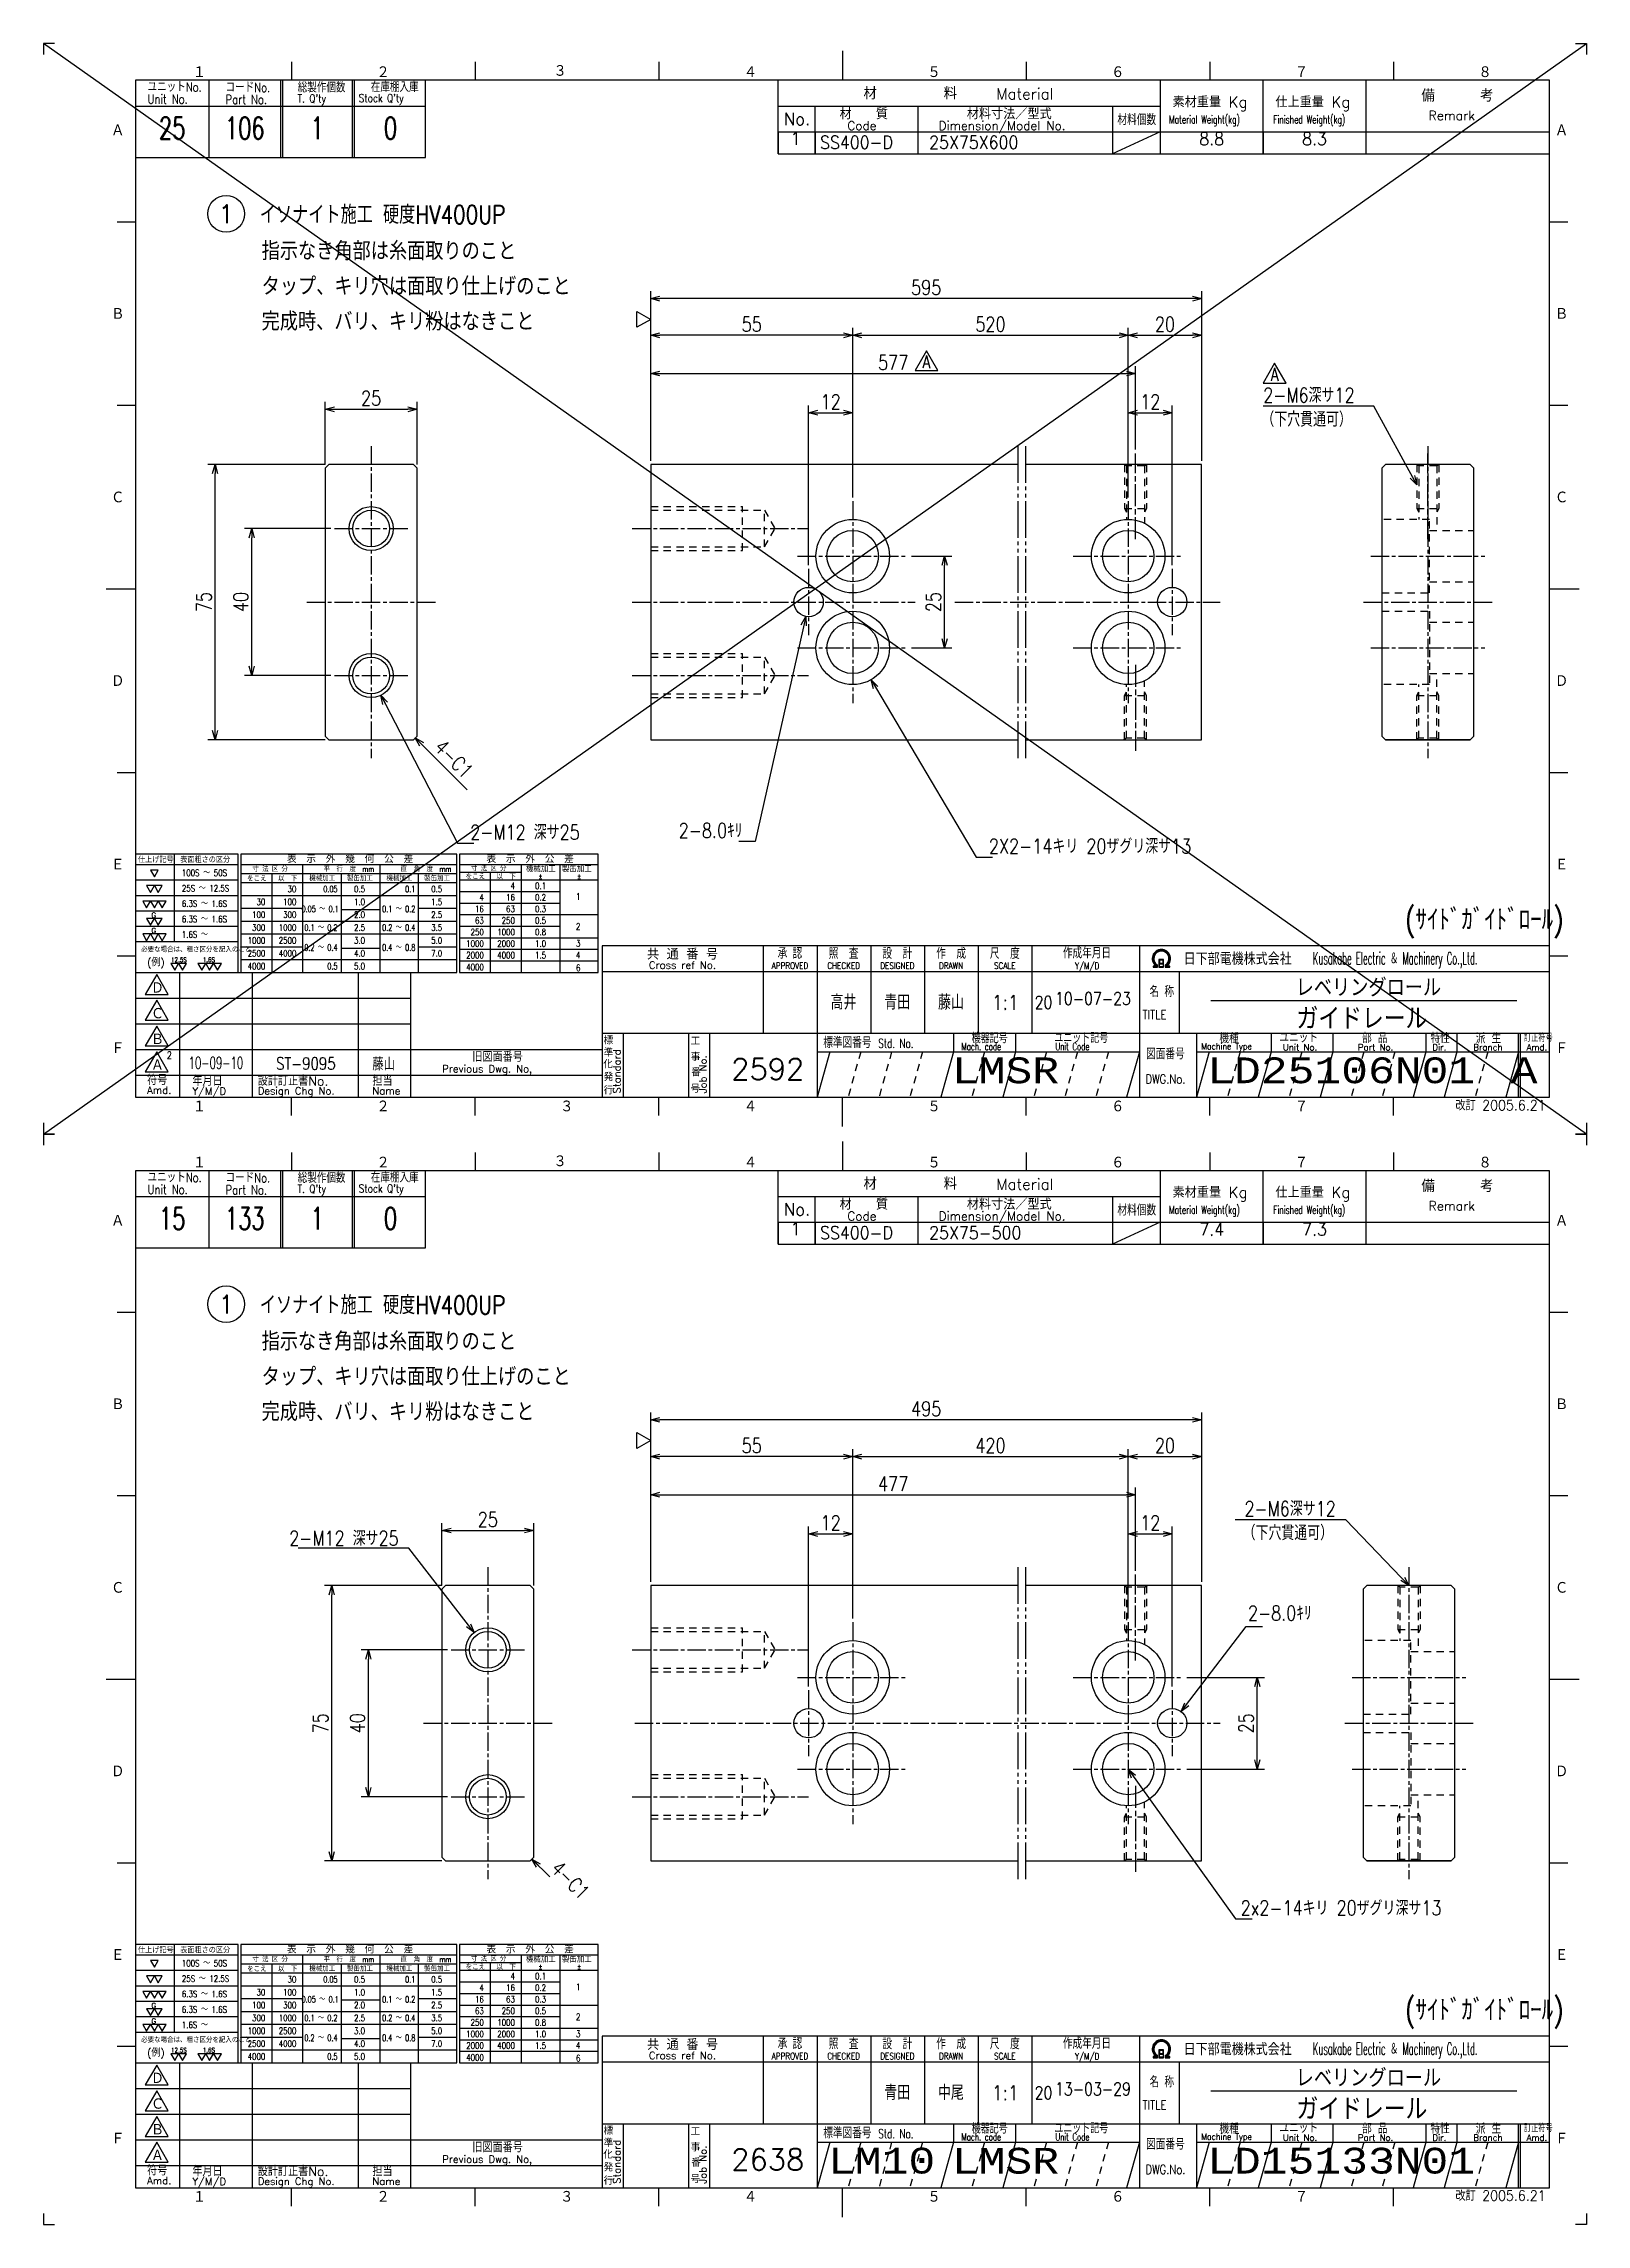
# Model space of a CAD drawing. Extents: x 0 to 420, y 0 to 594.
import ezdxf
from ezdxf.enums import TextEntityAlignment as Align

# ---------------------------------------------------------------- set-up
doc = ezdxf.new("R2010")
doc.units = 0
for name, pattern in [('AM_ISO08W050x2', [9, 6, -0.75, 1.5, -0.75]), ('GEN3A', [3.5, 2, -1.5]), ('GEN4A', [15, 10, -1, 1, -1, 1, -1]), ('GEN7A', [7.5, 5, -0.75, 1, -0.75]), ('HIDDEN2', [3.5, 2, -1.5])]:
    doc.linetypes.add(name, pattern=pattern)
doc.layers.get('0').update_dxf_attribs({"linetype": 'CONTINUOUS'})
doc.layers.get('DEFPOINTS').update_dxf_attribs({"linetype": 'CONTINUOUS'})
for name, color, linetype in [('2', 5, 'CONTINUOUS'), ('3A', 6, 'GEN3A'), ('4', 3, 'CONTINUOUS'), ('4A', 3, 'GEN4A'), ('5', 3, 'CONTINUOUS'), ('6', 52, 'CONTINUOUS'), ('7A', 4, 'GEN7A'), ('8', 1, 'CONTINUOUS'), ('9', 3, 'HIDDEN2'), ('RAHM2', 1, 'CONTINUOUS'), ('RAHM3', 52, 'CONTINUOUS')]:
    doc.layers.add(name, color=color, linetype=linetype)
doc.layers.add('AM_5', color=92, linetype='CONTINUOUS', lineweight=25)
doc.styles.add('DIMENSION', font='monotxt.shx', dxfattribs={"bigfont": 'bigfont.shx'})
doc.styles.get("Standard").update_dxf_attribs({"font": 'romans.shx', "width": 0.8, "bigfont": 'extfont.shx'})
doc.dimstyles.new('GEN-ISO', dxfattribs={"dimtxt": 4, "dimasz": 2.5, "dimexe": 2, "dimexo": 1, "dimgap": 1, "dimtad": 3, "dimdec": 3, "dimrnd": 0.001, "dimdsep": 46, "dimtxsty": 'Standard', "dimblk": 'OPEN30', "dimcen": 0, "dimclrt": 52, "dimadec": 0, "dimazin": 0, "dimtp": 0.1, "dimtm": 0.1, "dimtfac": 0.6, "dimtdec": 3, "dimtmove": 0, "dimatfit": 3, "dimldrblk": 'OPEN30', "dimfxl": 1, "dimarcsym": 0})
doc.dimstyles.new('GEN-ISO$0', dxfattribs={"dimtxt": 4, "dimasz": 2.5, "dimexe": 2, "dimexo": 1, "dimgap": 1, "dimtad": 3, "dimdec": 3, "dimrnd": 0.001, "dimdsep": 46, "dimtxsty": 'Standard', "dimblk": 'OPEN30', "dimcen": 0, "dimclrt": 52, "dimadec": 0, "dimazin": 0, "dimtp": 0.1, "dimtm": 0.1, "dimtfac": 0.6, "dimtdec": 3, "dimtmove": 0, "dimatfit": 3, "dimldrblk": 'OPEN30', "dimfxl": 1, "dimarcsym": 0})

msp = doc.modelspace()

# ---------------------------------------------------------------- texts
at = {"layer": '5', "color": 52, "char_height": 4}
for s, insert, attachment_point in [('2-M6深サ12', (332.0304, 498.2336), 4), ('（下穴貫通可）', (331.5213, 491.6162), 4), ('2-M12 深サ25', (116.1375, 379.1886), 4), ('2-8.0ｷﾘ', (190.2245, 379.6658), 6), ('2X2-14キリ 20ザグリ深サ13', (257.3497, 375.3959), 4), ('高井', (214.2382, 332.8814), 4), ('青田', (228.8626, 332.8814), 4), ('藤山', (243.4871, 332.8814), 4), ('2-M6深サ12', (326.9189, 194.9463), 4), ('（下穴貫通可）', (326.4098, 188.3289), 4), ('2-M12 深サ25', (66.846, 186.8843), 4), ('2-8.0ｷﾘ', (345.1998, 166.5004), 6), ('2x2-14キリ 20ザグリ深サ13', (325.8864, 86.1846), 4), ('青田', (228.8626, 35.8814), 4), ('中尾', (243.4871, 35.8814), 4)]:
    msp.add_mtext(s, dxfattribs=dict(at, insert=insert, attachment_point=attachment_point))
at = {"layer": '6'}
for s, height, width, p in [('イソナイト施工 硬度HV400UP', 5, 0.8, (58.8463, 544.9189)), ('指示なき角部は糸面取りのこと', 5, 0.9, (59.3466, 535.0104)), ('タップ、キリ穴は面取り仕上げのこと', 5, 0.9, (59.3466, 525.4104)), ('完成時、バリ、キリ粉はなきこと', 5, 0.9, (59.3466, 515.8104)), ('(ｻｲﾄﾞｶﾞｲﾄﾞﾛｰﾙ)', 6, 0.8, (370.6276, 352.3713)), ('イソナイト施工 硬度HV400UP', 5, 0.8, (58.8463, 247.9189)), ('指示なき角部は糸面取りのこと', 5, 0.9, (59.3466, 238.0104)), ('タップ、キリ穴は面取り仕上げのこと', 5, 0.9, (59.3466, 228.4104)), ('完成時、バリ、キリ粉はなきこと', 5, 0.9, (59.3466, 218.8104)), ('(ｻｲﾄﾞｶﾞｲﾄﾞﾛｰﾙ)', 6, 0.8, (370.6276, 55.3713))]:
    msp.add_text(s, height=height, dxfattribs=dict(at, width=width)).set_placement(p)
at = {"layer": '6', "width": 0.8}
for p in [(106.0464, 401.9767), (137.8065, 96.5821)]:
    msp.add_text('4-C1', height=4, rotation=315, dxfattribs=at).set_placement(p)
at = {"layer": '6', "attachment_point": 1}
for s, width, insert, char_height in [('A', 2.379321, (239.2609, 509.0748), 3.5), ('A', 2.379321, (334.0265, 505.6554), 3.5), ('2', 2.25824, (33.5217, 319.454), 2)]:
    msp.add_mtext_dynamic_manual_height_columns(s, width=width, gutter_width=17.5, heights=[0], dxfattribs=dict(at, insert=insert, char_height=char_height))

# ---------------------------------------------------------------- blocks, each defined once
blk = doc.blocks.new('1A3ﾌﾞﾋﾝ')
at = {"layer": 'RAHM2', "color": 5, "linetype": 'Continuous'}
for p, q in [((3, 297), (0, 297)), ((0, 297), (0, 294)), ((67.5, 292), (67.5, 287)), ((117.5, 292), (117.5, 287)), ((167.5, 292), (167.5, 287)), ((217.5, 295), (217.5, 287)), ((267.5, 292), (267.5, 287)), ((317.5, 292), (317.5, 287)), ((367.5, 292), (367.5, 287)), ((417, 297), (420, 297)), ((420, 297), (420, 294)), ((410, 287), (25, 287)), ((25, 287), (25, 10)), ((104, 266), (104, 287)), ((410, 10), (410, 287)), ((25, 266), (64.5, 266)), ((64.5, 266), (104, 266)), ((20, 248.5), (25, 248.5)), ((410, 248.5), (415, 248.5)), ((20, 198.5), (25, 198.5)), ((410, 198.5), (415, 198.5)), ((17, 148.5), (25, 148.5)), ((410, 148.5), (418, 148.5)), ((20, 98.5), (25, 98.5)), ((410, 98.5), (415, 98.5)), ((20, 48.5), (25, 48.5)), ((410, 48.5), (415, 48.5)), ((25, 10), (410, 10)), ((67.5, 5), (67.5, 10)), ((117.5, 5), (117.5, 10)), ((217.5, 2), (217.5, 10)), ((267.5, 5), (267.5, 10)), ((317.5, 5), (317.5, 10)), ((367.5, 5), (367.5, 10)), ((0, 3), (0, 0)), ((0, 0), (3, 0)), ((420, 0), (417, 0)), ((420, 3), (420, 0))]:
    blk.add_line(p, q, dxfattribs=at)
at = {"layer": 'RAHM2', "color": 7, "linetype": 'Continuous'}
for p, q in [((45, 287), (45, 266)), ((64.5, 287), (64.5, 266)), ((65, 287), (65, 266)), ((84, 287), (84, 266)), ((84.5, 287), (84.5, 266)), ((200, 267), (200, 287)), ((304, 287), (304, 267)), ((332, 267), (332, 287)), ((360, 287), (360, 267)), ((25, 280), (64.5, 280)), ((64.5, 280), (104, 280)), ((200, 280), (304, 280)), ((210, 267), (210, 280)), ((238, 280), (238, 267)), ((291, 280), (291, 267)), ((200, 273), (410, 273)), ((304, 273), (291, 267)), ((200, 267), (410, 267)), ((195.93, 51.26), (195.93, 27.42)), ((210.55, 51.26), (210.55, 10)), ((225.18, 51.26), (225.18, 27.42)), ((239.8, 51.26), (239.8, 27.42)), ((254.43, 51.26), (254.43, 27.42)), ((269.05, 51.26), (269.05, 27.42)), ((298.3, 51.26), (298.3, 10)), ((25, 44), (100, 44)), ((37, 44), (37, 10)), ((56.8, 44), (56.8, 10)), ((85.6, 44), (85.6, 10)), ((100, 10), (100, 44)), ((152.05, 44.26), (410, 44.26)), ((269.05, 44.26), (269.05, 27.42)), ((298.3, 44.26), (298.3, 44.26)), ((309.17, 44.26), (309.17, 27.42)), ((25, 37), (100, 37)), ((25, 30), (100, 30)), ((152.05, 27.42), (410, 27.42)), ((157.77, 27.42), (157.77, 10)), ((175.59, 27.42), (175.59, 10)), ((181.3, 27.42), (181.3, 10)), ((247.73, 27.42), (247.73, 22.42)), ((264.59, 27.42), (264.59, 22.42)), ((313.83, 27.42), (313.83, 10)), ((334.15, 27.42), (334.15, 22.42)), ((351, 27.42), (351, 22.42)), ((376.29, 27.42), (376.29, 22.42)), ((384.72, 27.42), (384.72, 22.42)), ((401.57, 10), (401.57, 27.42)), ((402.07, 10), (402.07, 27.42)), ((25, 23), (100, 23)), ((100, 23), (152.05, 23)), ((210.55, 22.42), (298.3, 22.42)), ((313.83, 22.42), (410, 22.42)), ((25, 16), (100, 16)), ((100, 16), (152.05, 16)), ((167.5, 5), (167.5, 10))]:
    blk.add_line(p, q, dxfattribs=at)
at = {"layer": 'RAHM2', "color": 3, "linetype": 'Continuous'}
for p, q in [((317.73, 36.35), (401.03, 36.35)), ((214.02, 22.42), (210.55, 10)), ((247.73, 22.42), (244.26, 10)), ((264.59, 22.42), (261.12, 10)), ((298.3, 22.42), (294.83, 10)), ((334.15, 22.42), (330.68, 10)), ((351, 22.42), (347.54, 10)), ((376.29, 22.42), (372.82, 10)), ((384.72, 22.42), (381.25, 10))]:
    blk.add_line(p, q, dxfattribs=at)
at = {"layer": 'RAHM2', "color": 3, "linetype": 'GEN3A'}
for p, q in [((222.44, 22.42), (218.98, 10)), ((230.87, 22.42), (227.41, 10)), ((239.3, 22.42), (235.84, 10)), ((256.16, 22.42), (252.69, 10)), ((273.01, 22.42), (269.55, 10)), ((281.44, 22.42), (277.98, 10)), ((289.87, 22.42), (286.41, 10)), ((325.72, 22.42), (322.25, 10)), ((342.57, 22.42), (339.11, 10)), ((359.43, 22.42), (355.97, 10)), ((367.86, 22.42), (364.39, 10)), ((393.14, 22.42), (389.68, 10))]:
    blk.add_line(p, q, dxfattribs=at)
at = {"layer": 'RAHM2', "color": 5, "linetype": 'Continuous'}
blk.add_lwpolyline([(410, 51.26), (152.05, 51.26), (152.05, 10)], dxfattribs=at)
at = {"layer": 'RAHM2', "color": 7, "linetype": 'Continuous'}
for points in [[(30.79, 43.41), (27.65, 37.97), (33.92, 37.97)], [(30.79, 36.41), (27.65, 30.97), (33.92, 30.97)], [(30.79, 29.41), (27.65, 23.97), (33.92, 23.97)], [(30.79, 22.41), (27.65, 16.97), (33.92, 16.97)]]:
    blk.add_lwpolyline(points, close=True, dxfattribs=at)
for points in [[(302.02, 45.4), (303.22, 45.4), (303.22, 46.01)], [(302.02, 45.58), (302.97, 45.58), (302.97, 45.91)], [(302.72, 45.82), (302.72, 45.75), (302.02, 45.75), (302.02, 45.4)], [(303.62, 47.51), (303.62, 45.4), (304.92, 45.4), (304.92, 47.51), (303.62, 47.51)], [(303.77, 47.36), (303.77, 46.53), (304.77, 46.53), (304.77, 47.36), (303.77, 47.36)], [(304.77, 46.38), (304.77, 45.55), (303.77, 45.55), (303.77, 46.38), (304.77, 46.38)], [(305.32, 45.98), (305.32, 45.4), (306.58, 45.4), (306.58, 45.75), (305.85, 45.75), (305.85, 45.8)], [(305.57, 45.87), (305.57, 45.58), (306.58, 45.58)]]:
    blk.add_lwpolyline(points, dxfattribs=at)
at = {"layer": 'RAHM2', "color": 3, "linetype": 'Continuous'}
for points in [[(317.29, 22.42), (313.83, 10)], [(401.57, 22.42), (401.57, 22.42), (398.11, 10)]]:
    blk.add_lwpolyline(points, dxfattribs=at)
at = {"layer": 'RAHM2', "color": 7, "linetype": 'Continuous'}
for radius, start, end in [(2.5, 308.27062, 230.89517), (2.28, 303.99488, 234.40132), (2.06, 299.8294, 238.47562)]:
    blk.add_arc((304.3, 47.76), radius, start, end, dxfattribs=at)
at = {"layer": '4', "width": 0.9}
blk.add_text('改訂 2005.6.21', height=2.8, dxfattribs=at).set_placement((408.91, 6.44), align=Align.RIGHT)
at = {"layer": 'RAHM2', "color": 5, "linetype": 'Continuous'}
blk.add_text('３', height=3.31, dxfattribs=at).set_placement((140.6, 289.58), align=Align.MIDDLE)
at = {"layer": 'RAHM2', "color": 7, "linetype": 'Continuous'}
for s, height, width, p in [('ユニットNo.', 2.5, 0.8, (28.29, 283.92)), ('コードNo.', 2.5, 0.8, (49.52, 283.81)), ('総製作個数', 2.5, 0.8, (69.17, 283.72)), ('在庫棚入庫', 2.5, 0.8, (89.08, 283.82)), ('Unit No.', 2.5, 0.8, (28.29, 280.64)), ('Part No.', 2.5, 0.8, (49.52, 280.53)), ("T. Q'ty", 2.2, 0.8, (69.17, 280.96)), ("Stock Q'ty", 2.2, 0.8, (85.8, 281.06)), ('材料個数', 3, 0.8, (292.32, 274.79)), ('Material Weight(kg)', 2.2, 0.68, (306.37, 275.25)), ('Finished Weight(kg)', 2.2, 0.68, (334.74, 275.25)), ('作成年月日', 3, 0.7, (277.49, 47.82)), ('Kusakabe Electric ＆ Machinery Co.,Ltd.', 3.3108, 0.5, (345.56, 46.19)), ('Y/M/D', 1.8, 0.8, (280.79, 44.87)), ('20', 3.5, 0.8, (269.81, 34.08)), ('名 称', 3, 0.7, (301.06, 37.33)), ('TITLE', 2.5, 0.8, (299.18, 31.25)), ('標準図番号', 3, 0.7, (212.26, 23.44)), ('Std. No.', 2.5, 0.7, (227.23, 23.44)), ('Mach. code', 2, 0.7, (249.86, 22.83)), ('機器記号', 2.5, 0.7, (252.65, 24.77)), ('ユニット記号', 2.5, 0.7, (275.14, 24.85)), ('Unit Code', 2, 0.7, (275.45, 22.83)), ('Machine Type', 1.7, 0.9, (315.15, 23.05)), ('訂正符号', 2, 0.7, (403.01, 25.16)), ('図面番号', 3, 0.7, (300.15, 20.37))]:
    blk.add_text(s, height=height, dxfattribs=dict(at, width=width)).set_placement(p)
at = {"layer": 'RAHM2', "color": 5, "linetype": 'Continuous'}
for s, p in [('１', (40.6, 287.58)), ('２', (90.6, 287.58)), ('４', (190.6, 287.58)), ('５', (240.6, 287.58)), ('６', (290.6, 287.58)), ('７', (340.6, 287.58)), ('８', (390.6, 287.58)), ('Ａ', (18.36, 271.74)), ('Ａ', (411.44, 271.74)), ('Ｂ', (18.36, 221.74)), ('Ｂ', (411.44, 221.74)), ('Ｃ', (18.36, 171.74)), ('Ｃ', (411.44, 171.74)), ('Ｄ', (18.36, 121.74)), ('Ｄ', (411.44, 121.74)), ('Ｅ', (18.36, 71.74)), ('Ｅ', (411.44, 71.74)), ('Ｆ', (18.36, 21.74)), ('Ｆ', (411.44, 21.74)), ('１', (40.6, 5.87)), ('２', (90.6, 5.87)), ('３', (140.6, 5.87)), ('４', (190.6, 5.87)), ('５', (240.6, 5.87)), ('６', (290.6, 5.87)), ('７', (340.6, 5.87))]:
    blk.add_text(s, height=3.31, dxfattribs=at).set_placement(p)
at = {"layer": 'RAHM2', "color": 7, "linetype": 'Continuous'}
for s, height, p in [('材\u3000\u3000\u3000\u3000\u3000料', 3.311, (223.18, 281.82)), ('材\u3000\u3000質', 3, (216.68, 276.39)), ('材料寸法／型式', 3, (251.33, 276.39)), ('Material', 3, (259.34, 281.82)), ('素材重量 Kg', 3, (307.35, 279.63)), ('仕上重量 Kg', 3, (335.35, 279.63)), ('備     考', 3.311, (375.08, 281.21)), ('No.', 3.311, (201.5, 274.82)), ('Code', 2.4, (218.82, 273.45)), ('Dimension/Model No.', 2.4, (243.65, 273.45)), ('Remark', 2.5, (377.03, 276.16)), ('Ｄ', 3.2, (29.23, 38.2)), ('Ｃ', 3.2, (29.23, 31.2)), ('Ｂ', 3.2, (29.23, 24.2)), ('標', 2, (152.44, 24.43)), ('工', 2, (176.15, 24.24)), ('機種', 2.4, (320.08, 24.76)), ('ユニット', 2.4, (336.39, 24.96)), ('Unit No.', 1.7, (337.39, 22.76)), ('Part No.', 1.7, (357.81, 22.76)), ('部 品', 2.4, (358.93, 24.79)), ('特性', 2.4, (377.55, 24.78)), ('Dir.', 1.7, (378.09, 22.76)), ('Branch', 1.7, (389.24, 22.76)), ('派 生', 2.4, (389.89, 24.72)), ('Amd.', 1.7, (403.74, 22.76)), ('Ａ', 3.2, (29.23, 17.2)), ('Previous Dwg. No,', 2, (108.5, 16.75)), ('旧図面番号', 2.5, (116.71, 19.69)), ('化', 2, (152.37, 17.95)), ('準', 2, (152.47, 21.11)), ('事', 2, (176.17, 19.92)), ('番', 2, (176.31, 15.76)), ('Amd.', 2, (28.17, 10.93)), ('符号', 2.5, (28.17, 13.37)), ('Y/M/D', 2, (40.49, 10.7)), ('年月日', 2.5, (40.49, 13.14)), ('設計訂正書No.', 2.5, (58.29, 13.18)), ('Design Chg No.', 2, (58.29, 10.75)), ('担当', 2.5, (89.5, 13.18)), ('Name', 2, (89.5, 10.75)), ('行', 2, (152.46, 10.82)), ('発', 2, (152.46, 14.47)), ('号', 2, (176.11, 11.28))]:
    blk.add_text(s, height=height, dxfattribs=at).set_placement(p)
for s, height, p in [('共 通 番 号', 3, (173.93, 49.14)), ('Cross ref No.', 2, (173.93, 46.01))]:
    blk.add_text(s, height=height, dxfattribs=at).set_placement(p, align=Align.MIDDLE)
for s, height, width, p in [('承 認', 3, 0.7, (203.18, 49.35)), ('照  査', 3, 0.7, (217.8, 49.35)), ('設  計', 3, 0.7, (232.43, 49.35)), ('作  成', 3, 0.7, (247.05, 49.35)), ('尺  度', 3, 0.7, (261.67, 49.35)), ('APPROVED', 1.8, 0.8, (203.18, 45.85)), ('CHECKED', 1.8, 0.8, (217.8, 45.85)), ('DESIGNED', 1.8, 0.8, (232.43, 45.85)), ('DRAWN', 1.8, 0.8, (247.05, 45.85)), ('SCALE', 1.8, 0.8, (261.67, 45.85)), ('DWG.No.', 2.5, 0.8, (305.41, 14.96))]:
    blk.add_text(s, height=height, dxfattribs=dict(at, width=width)).set_placement(p, align=Align.MIDDLE)
at = {"layer": 'RAHM2', "color": 7, "linetype": 'Continuous', "width": 0.844147}
blk.add_text('日下部電機株式会社', height=3.311, dxfattribs=at).set_placement((310.35, 46.06), (339.79, 46.06), align=Align.FIT)
at = {"layer": 'RAHM2', "color": 7, "linetype": 'Continuous'}
for s, p in [('Standard', (157.07, 11.05)), ('Job No.', (180.5, 11.05))]:
    blk.add_text(s, height=2, rotation=90, dxfattribs=at).set_placement(p)
at = {"layer": 'RAHM2', "color": 5, "linetype": 'Continuous', "width": 0.7}
for tag, p in [('HEADER3', (35, 274.01)), ('HEADER4', (54.75, 274)), ('HEADER15', (74.49, 274)), ('HEADER16', (94.43, 274))]:
    blk.add_attdef(tag, text='', height=6, dxfattribs=at).set_placement(p, align=Align.MIDDLE)
at = {"layer": 'RAHM2', "color": 7, "linetype": 'Continuous'}
blk.add_attdef('HEADER5', text='', height=2.5, dxfattribs=at).set_placement((63.69, 267.1), align=Align.BOTTOM_RIGHT)
for tag, height, width, p in [('HEADER25', 3.2, 0.63, (46.91, 40.38)), ('HEADER23', 3.33, 0.8, (71.4, 40.2)), ('HEADER24', 3.5, 0.8, (92.57, 40.22)), ('HEADER1', 5, 0.9, (359.12, 40.15)), ('HEADER7', 5, 0.8, (174.38, 35.8)), ('GEN-TITLE-SCA', 4, 0.85, (261.79, 35.85)), ('HEADER22', 3.2, 0.63, (46.91, 33.38)), ('HEADER20', 3.33, 0.8, (71.4, 33.2)), ('HEADER21', 3.5, 0.8, (92.57, 33.22)), ('HEADER2', 6, 0.9, (358.89, 31.68)), ('HEADER19', 3.2, 0.63, (46.91, 26.38)), ('HEADER17', 3.33, 0.8, (71.4, 26.2)), ('HEADER18', 3.5, 0.8, (92.57, 26.22)), ('HEADER11', 3.2, 0.63, (46.91, 19.38)), ('HEADER9', 3.33, 0.8, (71.4, 19.2)), ('HEADER10', 3.5, 0.8, (92.57, 19.22)), ('HEADER14', 3.31, 0.8, (126.54, 12.82))]:
    blk.add_attdef(tag, text='', height=height, dxfattribs=dict(at, width=width)).set_placement(p, align=Align.MIDDLE)
for tag, p in [('HEADER27', (232.45, 36.09)), ('HEADER26', (247.07, 36.09))]:
    blk.add_attdef(tag, text='', height=4, dxfattribs=at).set_placement(p, align=Align.MIDDLE)
at = {"layer": 'RAHM2', "color": 7, "linetype": 'Continuous', "width": 0.8}
blk.add_attdef('GEN-TITLE-DAT', text='', height=3.5, dxfattribs=at).set_placement((275.35, 34.1), align=Align.BOTTOM_LEFT)
at = {"layer": 'RAHM2', "color": 5, "linetype": 'Continuous'}
blk.add_attdef('HEADER6', text='', height=5.8, dxfattribs=at).set_placement((207.09, 13.03), align=Align.BOTTOM_RIGHT)
at = {"layer": 'RAHM2', "color": 5, "linetype": 'Continuous', "style": 'DIMENSION', "width": 1.2}
for tag, p in [('HEADER13', (213.56, 11.75)), ('HEADER12', (247.26, 11.72)), ('GEN-TITLE-DWG', (316.79, 11.74))]:
    blk.add_attdef(tag, text='', height=7.02, dxfattribs=at).set_placement(p, align=Align.BOTTOM_LEFT)
at = {"layer": 'RAHM2', "color": 5, "linetype": 'Continuous', "style": 'DIMENSION'}
blk.add_attdef('HEADER8', text='', height=7.02, dxfattribs=at).set_placement((408.58, 11.71), align=Align.BOTTOM_RIGHT)
blk = doc.blocks.new('STDBUHIN')
at = {"color": 7}
for p, q in [((0, 0), (0, -6)), ((10, 0), (10, -6)), ((38, 0), (38, -6)), ((91, 0), (91, -6)), ((104, 0), (104, -6)), ((132, 0), (132, -6)), ((160, 0), (160, -6)), ((0, -6), (210, -6))]:
    blk.add_line(p, q, dxfattribs=at)
at = {"layer": 'RAHM3', "color": 7, "width": 0.9}
for tag, p in [('1GENST', (4.710911, -4.609434)), ('4GENST', (96.434633, -4.658422)), ('5GENST', (118, -4.729)), ('6GENST', (146, -4.729))]:
    blk.add_attdef(tag, text='', height=3.5, dxfattribs=at).set_placement(p, align=Align.BOTTOM_CENTER)
at = {"layer": 'RAHM3', "color": 7}
for tag, p, width in [('2GENST', (11.373533, -4.658422), 0.8), ('3GENST', (41.070972, -4.658422), 0.8), ('7GENST', (162.759538, -4.671383), 0.9)]:
    blk.add_attdef(tag, p, '', height=3.5, dxfattribs=dict(at, width=width))
blk = doc.blocks.new('GENBALLOON1')
blk.add_circle((0, 0), 5)
at = {"flags": 1}
blk.add_attdef('GEN_PARENT', text='', height=2.5, dxfattribs=at).set_placement((0, 0), align=Align.MIDDLE)
blk.add_attdef('REF_NO', text='', height=3.5).set_placement((0, 0), align=Align.MIDDLE)
at = {"color": 7, "flags": 1}
for tag, p in [('5GENINF', (6.43, 0.96)), ('6GENINF', (6.43, 0.63)), ('7GENINF', (6.43, 0.3)), ('8GENINF', (6.43, -0.04)), ('9GENINF', (6.43, -0.37)), ('3GENINF', (6.43, -2.34)), ('4GENINF', (6.43, -2.67)), ('20GENINF', (6.43, -4.7)), ('21GENINF', (6.43, -5.04)), ('22GENINF', (6.43, -5.37)), ('10GENINF', (6.43, -0.7)), ('11GENINF', (6.43, -1)), ('12GENINF', (6.43, -1.34)), ('13GENINF', (6.43, -1.67)), ('14GENINF', (6.43, -2)), ('15GENINF', (6.43, -3)), ('16GENINF', (6.43, -3.34)), ('17GENINF', (6.43, -3.7)), ('18GENINF', (6.43, -4.04)), ('19GENINF', (6.43, -4.37))]:
    blk.add_attdef(tag, p, '', height=0.2, dxfattribs=at)
blk = doc.blocks.new('A$C2A7F1BD4')
for p, q in [((10.5, 32.2), (10.5, 8.4)), ((0, 29.4), (28, 29.4)), ((28.7, 29.4), (87.5, 29.4)), ((28.7, 26.95), (87.5, 26.95)), ((28.7, 24.5), (87.5, 24.5)), ((37.1, 26.95), (37.1, 0)), ((45.5, 29.4), (45.5, 0)), ((56, 26.95), (56, 0)), ((66.5, 29.4), (66.5, 0)), ((77, 26.95), (77, 0)), ((88.2, 29.4), (126, 29.4)), ((88.2, 27.3), (105, 27.3)), ((88.2, 25.2), (126, 25.2)), ((96.6, 27.3), (96.6, 0)), ((105, 29.4), (105, 0)), ((115.5, 29.4), (115.5, 0)), ((0, 8.4), (28, 8.4))]:
    blk.add_line(p, q)
for points in [[(5.16, 26.02), (6.22, 27.86), (4.1, 27.86), (5.16, 26.02)], [(3.04, 17.62), (4.1, 19.46), (1.98, 19.46), (3.04, 17.62)], [(4.1, 21.82), (5.16, 23.66), (3.04, 23.66), (4.1, 21.82)], [(5.16, 17.62), (6.22, 19.46), (4.1, 19.46), (5.16, 17.62)], [(6.22, 21.82), (7.28, 23.66), (5.16, 23.66), (6.22, 21.82)], [(7.28, 17.62), (8.35, 19.46), (6.22, 19.46), (7.28, 17.62)], [(4.1, 12.86), (5.16, 14.69), (3.04, 14.69), (4.1, 12.86)], [(6.22, 12.86), (7.28, 14.69), (5.16, 14.69), (6.22, 12.86)], [(3.04, 8.66), (4.1, 10.49), (1.98, 10.49), (3.04, 8.66)], [(5.16, 8.66), (6.22, 10.49), (4.1, 10.49), (5.16, 8.66)], [(7.28, 8.66), (8.35, 10.49), (6.22, 10.49), (7.28, 8.66)], [(10.7, 0.61), (11.76, 2.45), (9.63, 2.45), (10.7, 0.61)], [(12.82, 0.61), (13.88, 2.45), (11.76, 2.45), (12.82, 0.61)], [(18.07, 0.61), (19.13, 2.45), (17.01, 2.45), (18.07, 0.61)], [(20.19, 0.61), (21.26, 2.45), (19.13, 2.45), (20.19, 0.61)], [(22.32, 0.61), (23.38, 2.45), (21.26, 2.45), (22.32, 0.61)]]:
    blk.add_lwpolyline(points, close=True)
at = {"layer": '2'}
for points in [[(0, 0), (28, 0), (28, 32.2), (0, 32.2)], [(28.7, 0), (87.5, 0), (87.5, 32.2), (28.7, 32.2)], [(88.2, 0), (126, 0), (126, 32.2), (88.2, 32.2)]]:
    blk.add_lwpolyline(points, close=True, dxfattribs=at)
at = {"layer": '4'}
for p, q in [((0, 25.2), (28, 25.2)), ((0, 21), (28, 21)), ((28.7, 21), (87.5, 21)), ((88.2, 22.05), (115.5, 22.05)), ((88.2, 18.9), (115.5, 18.9)), ((0, 16.8), (28, 16.8)), ((0, 12.6), (28, 12.6)), ((28.7, 17.5), (45.5, 17.5)), ((28.7, 14), (87.5, 14)), ((56, 17.15), (66.5, 17.15)), ((77, 17.5), (87.5, 17.5)), ((88.2, 15.75), (126, 15.75)), ((88.2, 12.6), (115.5, 12.6)), ((28.7, 10.5), (87.5, 10.5)), ((28.7, 7), (45.5, 7)), ((56, 6.65), (66.5, 6.65)), ((77, 7), (87.5, 7)), ((88.2, 9.45), (126, 9.45)), ((88.2, 6.3), (126, 6.3)), ((28.7, 3.5), (87.5, 3.5)), ((88.2, 3.15), (126, 3.15))]:
    blk.add_line(p, q, dxfattribs=at)
at = {"width": 0.9}
for s, height, p in [('仕上げ記号', 1.54, (5.53, 29.91)), ('表面粗さの区分', 1.54, (18.98, 29.91)), ('をこえ', 1.4, (33.04, 24.85)), ('寸 法 区 分', 1.4, (36.67, 27.45)), ('以\u3000下', 1.4, (41.44, 24.85)), ('機械加工', 1.4, (50.85, 24.93)), ('平\u3000行\u3000度\u3000mm', 1.4, (58.11, 27.45)), ('製缶加工', 1.4, (61.11, 24.93)), ('機械加工', 1.4, (71.85, 24.93)), ('直\u3000角\u3000度\u3000mm', 1.4, (79.11, 27.45)), ('製缶加工', 1.4, (82.11, 24.93)), ('をこえ', 1.4, (92.54, 25.38)), ('寸 法 区 分', 1.4, (96.17, 27.62)), ('以\u3000下', 1.4, (100.94, 25.38)), ('機械加工', 1.61, (110.35, 27.35)), ('%%P', 1.4, (110.27, 25.48)), ('製缶加工', 1.61, (120.13, 27.35)), ('%%P', 1.4, (120.77, 25.48))]:
    blk.add_text(s, height=height, dxfattribs=at).set_placement(p, align=Align.CENTER)
for s, p in [('表\u3000示\u3000外\u3000幾\u3000何\u3000公\u3000差', (58.43, 29.86)), ('表\u3000示\u3000外\u3000公\u3000差', (107.45, 29.86))]:
    blk.add_text(s, height=1.96).set_placement(p, align=Align.CENTER)
for s, height, width, p in [('25S ～ 12.5S', 1.75, 0.8, (12.64, 22.06)), ('100S ～ 50S', 1.75, 0.8, (12.64, 26.26)), ('0.1', 1.75, 0.8, (108.79, 22.73)), ('6.3S ～ 1.6S', 1.75, 0.8, (12.64, 17.86)), ('0.2', 1.75, 0.8, (108.79, 19.58)), ('0.3', 1.75, 0.8, (108.79, 16.43)), ('1', 1.75, 0.8, (119.92, 19.81)), ('6.3S ～ 1.6S', 1.75, 0.8, (12.64, 13.66)), ('0.5', 1.75, 0.8, (108.79, 13.28)), ('2', 1.75, 0.8, (119.92, 11.65)), ('必要な場合は、粗さ区分を記入のこと', 1.4, 0.9, (1.56, 5.54)), ('1.6S ～ ', 1.75, 0.8, (12.64, 9.46)), ('0.8', 1.75, 0.8, (108.79, 10.13)), ('1.0', 1.75, 0.8, (108.79, 6.98)), ('3', 1.75, 0.8, (119.92, 7.04)), ('(例)', 2, 0.9, (3.23, 1.73)), ('12.5S', 1.26, 0.8, (9.67, 2.83)), ('1.6S', 1.26, 0.8, (18.32, 2.83)), ('1.5', 1.75, 0.8, (108.79, 3.83)), ('4', 1.75, 0.8, (119.92, 3.89)), ('6', 1.75, 0.8, (119.92, 0.39))]:
    blk.add_text(s, height=height, dxfattribs=dict(width=width)).set_placement(p)
for s, width, p in [('4', 0.8, (103.3, 22.73)), ('30', 0.8, (35.35, 18.35)), ('100', 0.8, (43.8, 18.35)), ('30', 0.8, (43.8, 21.85)), ('0.05 ～ 0.1', 0.7, (55.36, 16.42)), ('0.05', 0.7, (55.02, 21.85)), ('0.5', 0.8, (62.51, 21.85)), ('1.0', 0.8, (62.51, 18.35)), ('0.1 ～ 0.2', 0.7, (76.19, 16.42)), ('0.1', 0.7, (76.19, 21.85)), ('0.5', 0.8, (83.51, 21.85)), ('1.5', 0.8, (83.51, 18.35)), ('16', 0.8, (94.85, 16.43)), ('4', 0.8, (94.85, 19.58)), ('63', 0.8, (103.3, 16.43)), ('16', 0.8, (103.3, 19.58)), ('300', 0.8, (35.35, 11.35)), ('100', 0.8, (35.35, 14.85)), ('1000', 0.8, (43.8, 11.35)), ('300', 0.8, (43.8, 14.85)), ('0.1 ～ 0.2', 0.7, (55.02, 11.35)), ('2.0', 0.8, (62.51, 14.85)), ('2.5', 0.8, (62.51, 11.35)), ('0.2 ～ 0.4', 0.7, (76.19, 11.35)), ('2.5', 0.8, (83.51, 14.85)), ('3.5', 0.8, (83.51, 11.35)), ('63', 0.8, (94.85, 13.28)), ('250', 0.8, (103.3, 13.28)), ('2500', 0.8, (35.35, 4.35)), ('1000', 0.8, (35.35, 7.85)), ('2500', 0.8, (43.8, 7.85)), ('4000', 0.8, (43.8, 4.35)), ('0.2 ～ 0.4', 0.7, (55.02, 5.93)), ('3.0', 0.8, (62.51, 7.85)), ('4.0', 0.8, (62.51, 4.35)), ('0.4 ～ 0.8', 0.7, (76.19, 5.93)), ('5.0', 0.8, (83.51, 7.85)), ('7.0', 0.8, (83.51, 4.35)), ('1000', 0.8, (94.85, 6.98)), ('250', 0.8, (94.85, 10.13)), ('2000', 0.8, (103.3, 6.98)), ('1000', 0.8, (103.3, 10.13)), ('4000', 0.8, (35.35, 0.85)), ('0.5', 0.7, (55.02, 0.85)), ('5.0', 0.8, (62.51, 0.85)), ('2000', 0.8, (94.85, 3.83)), ('4000', 0.8, (94.85, 0.58)), ('4000', 0.8, (103.3, 3.83))]:
    blk.add_text(s, height=1.75, dxfattribs=dict(width=width)).set_placement(p, align=Align.RIGHT)
for p in [(5.6, 14.89), (5.6, 10.69)]:
    blk.add_text('G', height=1.4).set_placement(p, align=Align.RIGHT)
blk = doc.blocks.new('_Open30')
at = {"color": 0, "linetype": 'ByBlock', "lineweight": -2}
for p, q in [((-1, 0.27), (0, 0)), ((0, 0), (-1, -0.27)), ((0, 0), (-1, 0))]:
    blk.add_line(p, q, dxfattribs=at)
blk = doc.blocks.new('*D13')
at = {"layer": '5', "color": 0, "lineweight": -2, "transparency": 16777216}
for p, q in [((108.42, 174), (76.42, 174)), ((78.42, 101.5), (78.42, 171.5)), ((108.42, 99), (76.42, 99))]:
    blk.add_line(p, q, dxfattribs=at)
at = {"layer": 'DEFPOINTS', "color": 0, "transparency": 16777216}
for p in [(78.42, 174), (109.42, 174), (109.42, 99)]:
    blk.add_point(p, dxfattribs=at)
at = {"layer": '5', "color": 0, "lineweight": -2, "transparency": 16777216, "xscale": 2.5, "yscale": 2.5, "zscale": 2.5}
for p, rotation in [((78.42, 174), 90), ((78.42, 99), 270)]:
    blk.add_blockref('_Open30', p, dxfattribs=dict(at, rotation=rotation))
at = {"layer": '5', "color": 52, "transparency": 16777216, "insert": (75.42, 136.5), "char_height": 4, "attachment_point": 5, "rotation": 90}
blk.add_mtext('75', dxfattribs=at)
blk = doc.blocks.new('*D14')
at = {"layer": '5', "color": 0, "lineweight": -2, "transparency": 16777216}
for p, q in [((108.42, 174), (108.42, 191)), ((133.42, 174), (133.42, 191)), ((110.92, 189), (130.92, 189))]:
    blk.add_line(p, q, dxfattribs=at)
at = {"layer": 'DEFPOINTS', "color": 0, "transparency": 16777216}
for p in [(133.42, 189), (108.42, 173), (133.42, 173)]:
    blk.add_point(p, dxfattribs=at)
at = {"layer": '5', "color": 0, "lineweight": -2, "transparency": 16777216, "xscale": 2.5, "yscale": 2.5, "zscale": 2.5, "rotation": 180}
blk.add_blockref('_Open30', (108.42, 189), dxfattribs=at)
at = {"layer": '5', "color": 0, "lineweight": -2, "transparency": 16777216, "xscale": 2.5, "yscale": 2.5, "zscale": 2.5}
blk.add_blockref('_Open30', (133.42, 189), dxfattribs=at)
at = {"layer": '5', "color": 52, "transparency": 16777216, "insert": (120.92, 192), "char_height": 4, "attachment_point": 5}
blk.add_mtext('25 ', dxfattribs=at)
blk = doc.blocks.new('*D15')
at = {"layer": '5', "color": 0, "lineweight": -2, "transparency": 16777216}
for p, q in [((165.27, 175), (165.27, 211.15)), ((217.77, 209.15), (167.77, 209.15)), ((220.27, 165), (220.27, 211.15))]:
    blk.add_line(p, q, dxfattribs=at)
at = {"layer": 'DEFPOINTS', "color": 0, "transparency": 16777216}
for p in [(165.27, 209.15), (165.27, 174), (220.27, 164)]:
    blk.add_point(p, dxfattribs=at)
at = {"layer": '5', "color": 0, "lineweight": -2, "transparency": 16777216, "xscale": 2.5, "yscale": 2.5, "zscale": 2.5, "rotation": 180}
blk.add_blockref('_Open30', (165.27, 209.15), dxfattribs=at)
at = {"layer": '5', "color": 0, "lineweight": -2, "transparency": 16777216, "xscale": 2.5, "yscale": 2.5, "zscale": 2.5}
blk.add_blockref('_Open30', (220.27, 209.15), dxfattribs=at)
at = {"layer": '5', "color": 52, "transparency": 16777216, "insert": (192.77, 212.15), "char_height": 4, "attachment_point": 5}
blk.add_mtext('55', dxfattribs=at)
blk = doc.blocks.new('*D16')
at = {"layer": '5', "color": 0, "lineweight": -2, "transparency": 16777216}
for p, q in [((208.27, 146.5), (208.27, 190.08)), ((210.77, 188.08), (217.77, 188.08)), ((220.27, 165), (220.27, 190.08))]:
    blk.add_line(p, q, dxfattribs=at)
at = {"layer": 'DEFPOINTS', "color": 0, "transparency": 16777216}
for p in [(220.27, 188.08), (220.27, 164), (208.27, 145.5)]:
    blk.add_point(p, dxfattribs=at)
at = {"layer": '5', "color": 0, "lineweight": -2, "transparency": 16777216, "xscale": 2.5, "yscale": 2.5, "zscale": 2.5, "rotation": 180}
blk.add_blockref('_Open30', (208.27, 188.08), dxfattribs=at)
at = {"layer": '5', "color": 0, "lineweight": -2, "transparency": 16777216, "xscale": 2.5, "yscale": 2.5, "zscale": 2.5}
blk.add_blockref('_Open30', (220.27, 188.08), dxfattribs=at)
at = {"layer": '5', "color": 52, "transparency": 16777216, "insert": (214.27, 191.08), "char_height": 4, "attachment_point": 5}
blk.add_mtext('12', dxfattribs=at)
blk = doc.blocks.new('*D17')
at = {"layer": '5', "color": 0, "lineweight": -2, "transparency": 16777216}
for p, q in [((220.27, 165), (220.27, 211.15)), ((222.77, 209.15), (292.77, 209.15)), ((295.27, 165), (295.27, 211.15))]:
    blk.add_line(p, q, dxfattribs=at)
at = {"layer": 'DEFPOINTS', "color": 0, "transparency": 16777216}
for p in [(295.27, 209.15), (220.27, 164), (295.27, 164)]:
    blk.add_point(p, dxfattribs=at)
at = {"layer": '5', "color": 0, "lineweight": -2, "transparency": 16777216, "xscale": 2.5, "yscale": 2.5, "zscale": 2.5, "rotation": 180}
blk.add_blockref('_Open30', (220.27, 209.15), dxfattribs=at)
at = {"layer": '5', "color": 0, "lineweight": -2, "transparency": 16777216, "xscale": 2.5, "yscale": 2.5, "zscale": 2.5}
blk.add_blockref('_Open30', (295.27, 209.15), dxfattribs=at)
at = {"layer": '5', "color": 52, "transparency": 16777216, "insert": (257.77, 212.15), "char_height": 4, "attachment_point": 5}
blk.add_mtext('420', dxfattribs=at)
blk = doc.blocks.new('*D18')
at = {"layer": '5', "color": 0, "lineweight": -2, "transparency": 16777216}
for p, q in [((295.27, 165), (295.27, 211.15)), ((297.77, 209.15), (312.77, 209.15)), ((315.27, 175), (315.27, 211.15))]:
    blk.add_line(p, q, dxfattribs=at)
at = {"layer": 'DEFPOINTS', "color": 0, "transparency": 16777216}
for p in [(315.27, 209.15), (315.27, 174), (295.27, 164)]:
    blk.add_point(p, dxfattribs=at)
at = {"layer": '5', "color": 0, "lineweight": -2, "transparency": 16777216, "xscale": 2.5, "yscale": 2.5, "zscale": 2.5, "rotation": 180}
blk.add_blockref('_Open30', (295.27, 209.15), dxfattribs=at)
at = {"layer": '5', "color": 0, "lineweight": -2, "transparency": 16777216, "xscale": 2.5, "yscale": 2.5, "zscale": 2.5}
blk.add_blockref('_Open30', (315.27, 209.15), dxfattribs=at)
at = {"layer": '5', "color": 52, "transparency": 16777216, "insert": (305.27, 212.15), "char_height": 4, "attachment_point": 5}
blk.add_mtext('20', dxfattribs=at)
blk = doc.blocks.new('*D19')
at = {"layer": '5', "color": 0, "lineweight": -2, "transparency": 16777216}
for p, q in [((295.27, 165), (295.27, 190.08)), ((297.77, 188.08), (304.77, 188.08)), ((307.27, 146.5), (307.27, 190.08))]:
    blk.add_line(p, q, dxfattribs=at)
at = {"layer": 'DEFPOINTS', "color": 0, "transparency": 16777216}
for p in [(307.27, 188.08), (295.27, 164), (307.27, 145.5)]:
    blk.add_point(p, dxfattribs=at)
at = {"layer": '5', "color": 0, "lineweight": -2, "transparency": 16777216, "xscale": 2.5, "yscale": 2.5, "zscale": 2.5, "rotation": 180}
blk.add_blockref('_Open30', (295.27, 188.08), dxfattribs=at)
at = {"layer": '5', "color": 0, "lineweight": -2, "transparency": 16777216, "xscale": 2.5, "yscale": 2.5, "zscale": 2.5}
blk.add_blockref('_Open30', (307.27, 188.08), dxfattribs=at)
at = {"layer": '5', "color": 52, "transparency": 16777216, "insert": (301.27, 191.08), "char_height": 4, "attachment_point": 5}
blk.add_mtext('12', dxfattribs=at)
blk = doc.blocks.new('*D20')
at = {"layer": '5', "color": 0, "lineweight": -2, "transparency": 16777216}
for p, q in [((165.27, 175), (165.27, 221.15)), ((315.27, 175), (315.27, 221.15)), ((312.77, 219.15), (167.77, 219.15))]:
    blk.add_line(p, q, dxfattribs=at)
at = {"layer": 'DEFPOINTS', "color": 0, "transparency": 16777216}
for p in [(165.27, 219.15), (165.27, 174), (315.27, 174)]:
    blk.add_point(p, dxfattribs=at)
at = {"layer": '5', "color": 0, "lineweight": -2, "transparency": 16777216, "xscale": 2.5, "yscale": 2.5, "zscale": 2.5, "rotation": 180}
blk.add_blockref('_Open30', (165.27, 219.15), dxfattribs=at)
at = {"layer": '5', "color": 0, "lineweight": -2, "transparency": 16777216, "xscale": 2.5, "yscale": 2.5, "zscale": 2.5}
blk.add_blockref('_Open30', (315.27, 219.15), dxfattribs=at)
at = {"layer": '5', "color": 52, "transparency": 16777216, "insert": (240.27, 222.15), "char_height": 4, "attachment_point": 5}
blk.add_mtext('495', dxfattribs=at)
blk = doc.blocks.new('*D21')
at = {"layer": '5', "color": 0, "lineweight": -2, "transparency": 16777216}
for p, q in [((311.27, 149), (332.41, 149)), ((330.41, 126.5), (330.41, 146.5)), ((311.27, 124), (332.41, 124))]:
    blk.add_line(p, q, dxfattribs=at)
at = {"layer": 'DEFPOINTS', "color": 0, "transparency": 16777216}
for p in [(310.27, 149), (330.41, 149), (310.27, 124)]:
    blk.add_point(p, dxfattribs=at)
at = {"layer": '5', "color": 0, "lineweight": -2, "transparency": 16777216, "xscale": 2.5, "yscale": 2.5, "zscale": 2.5}
for p, rotation in [((330.41, 149), 90), ((330.41, 124), 270)]:
    blk.add_blockref('_Open30', p, dxfattribs=dict(at, rotation=rotation))
at = {"layer": '5', "color": 52, "transparency": 16777216, "insert": (327.41, 136.5), "char_height": 4, "attachment_point": 5, "rotation": 90}
blk.add_mtext('25', dxfattribs=at)
blk = doc.blocks.new('*D22')
at = {"layer": '5', "color": 0, "lineweight": -2, "transparency": 16777216}
for p, q in [((109.92, 156.5), (86.42, 156.5)), ((88.42, 119), (88.42, 154)), ((109.92, 116.5), (86.42, 116.5))]:
    blk.add_line(p, q, dxfattribs=at)
at = {"layer": 'DEFPOINTS', "color": 0, "transparency": 16777216}
for p in [(88.42, 156.5), (110.92, 156.5), (110.92, 116.5)]:
    blk.add_point(p, dxfattribs=at)
at = {"layer": '5', "color": 0, "lineweight": -2, "transparency": 16777216, "xscale": 2.5, "yscale": 2.5, "zscale": 2.5}
for p, rotation in [((88.42, 156.5), 90), ((88.42, 116.5), 270)]:
    blk.add_blockref('_Open30', p, dxfattribs=dict(at, rotation=rotation))
at = {"layer": '5', "color": 52, "transparency": 16777216, "insert": (85.42, 136.5), "char_height": 4, "attachment_point": 5, "rotation": 90}
blk.add_mtext('40', dxfattribs=at)
blk = doc.blocks.new('*D23')
at = {"layer": 'AM_5', "color": 0, "lineweight": -2, "transparency": 16777216}
for p, q in [((165.27, 175), (165.27, 200.75)), ((167.77, 198.75), (294.77, 198.75)), ((297.27, 178), (297.27, 200.75))]:
    blk.add_line(p, q, dxfattribs=at)
at = {"layer": 'DEFPOINTS', "color": 0, "transparency": 16777216}
for p in [(297.27, 198.75), (165.27, 174), (297.27, 177)]:
    blk.add_point(p, dxfattribs=at)
at = {"layer": 'AM_5', "color": 0, "lineweight": -2, "transparency": 16777216, "xscale": 2.5, "yscale": 2.5, "zscale": 2.5, "rotation": 180}
blk.add_blockref('_Open30', (165.27, 198.75), dxfattribs=at)
at = {"layer": 'AM_5', "color": 0, "lineweight": -2, "transparency": 16777216, "xscale": 2.5, "yscale": 2.5, "zscale": 2.5}
blk.add_blockref('_Open30', (297.27, 198.75), dxfattribs=at)
at = {"layer": 'AM_5', "color": 52, "transparency": 16777216, "insert": (231.27, 201.75), "char_height": 4, "attachment_point": 5}
blk.add_mtext('477', dxfattribs=at)
blk = doc.blocks.new('*D24')
at = {"layer": '5', "color": 0, "lineweight": -2, "transparency": 16777216}
for p, q in [((76.66, 479.4), (44.66, 479.4)), ((46.66, 406.9), (46.66, 476.9)), ((76.66, 404.4), (44.66, 404.4))]:
    blk.add_line(p, q, dxfattribs=at)
at = {"layer": 'DEFPOINTS', "color": 0, "transparency": 16777216}
for p in [(46.66, 479.4), (77.66, 479.4), (77.66, 404.4)]:
    blk.add_point(p, dxfattribs=at)
at = {"layer": '5', "color": 0, "lineweight": -2, "transparency": 16777216, "xscale": 2.5, "yscale": 2.5, "zscale": 2.5}
for p, rotation in [((46.66, 479.4), 90), ((46.66, 404.4), 270)]:
    blk.add_blockref('_Open30', p, dxfattribs=dict(at, rotation=rotation))
at = {"layer": '5', "color": 52, "transparency": 16777216, "insert": (43.66, 441.9), "char_height": 4, "attachment_point": 5, "rotation": 90}
blk.add_mtext('75', dxfattribs=at)
blk = doc.blocks.new('*D25')
at = {"layer": '5', "color": 0, "lineweight": -2, "transparency": 16777216}
for p, q in [((76.66, 479.4), (76.66, 496.4)), ((79.16, 494.4), (99.16, 494.4)), ((101.66, 479.4), (101.66, 496.4))]:
    blk.add_line(p, q, dxfattribs=at)
at = {"layer": 'DEFPOINTS', "color": 0, "transparency": 16777216}
for p in [(101.66, 494.4), (76.66, 478.4), (101.66, 478.4)]:
    blk.add_point(p, dxfattribs=at)
at = {"layer": '5', "color": 0, "lineweight": -2, "transparency": 16777216, "xscale": 2.5, "yscale": 2.5, "zscale": 2.5, "rotation": 180}
blk.add_blockref('_Open30', (76.66, 494.4), dxfattribs=at)
at = {"layer": '5', "color": 0, "lineweight": -2, "transparency": 16777216, "xscale": 2.5, "yscale": 2.5, "zscale": 2.5}
blk.add_blockref('_Open30', (101.66, 494.4), dxfattribs=at)
at = {"layer": '5', "color": 52, "transparency": 16777216, "insert": (89.16, 497.4), "char_height": 4, "attachment_point": 5}
blk.add_mtext('25 ', dxfattribs=at)
blk = doc.blocks.new('*D26')
at = {"layer": '5', "color": 0, "lineweight": -2, "transparency": 16777216}
for p, q in [((165.27, 480.4), (165.27, 516.55)), ((217.77, 514.55), (167.77, 514.55)), ((220.27, 470.4), (220.27, 516.55))]:
    blk.add_line(p, q, dxfattribs=at)
at = {"layer": 'DEFPOINTS', "color": 0, "transparency": 16777216}
for p in [(165.27, 514.55), (165.27, 479.4), (220.27, 469.4)]:
    blk.add_point(p, dxfattribs=at)
at = {"layer": '5', "color": 0, "lineweight": -2, "transparency": 16777216, "xscale": 2.5, "yscale": 2.5, "zscale": 2.5, "rotation": 180}
blk.add_blockref('_Open30', (165.27, 514.55), dxfattribs=at)
at = {"layer": '5', "color": 0, "lineweight": -2, "transparency": 16777216, "xscale": 2.5, "yscale": 2.5, "zscale": 2.5}
blk.add_blockref('_Open30', (220.27, 514.55), dxfattribs=at)
at = {"layer": '5', "color": 52, "transparency": 16777216, "insert": (192.77, 517.55), "char_height": 4, "attachment_point": 5}
blk.add_mtext('55', dxfattribs=at)
blk = doc.blocks.new('*D27')
at = {"layer": '5', "color": 0, "lineweight": -2, "transparency": 16777216}
for p, q in [((208.27, 451.9), (208.27, 495.47)), ((210.77, 493.47), (217.77, 493.47)), ((220.27, 470.4), (220.27, 495.47))]:
    blk.add_line(p, q, dxfattribs=at)
at = {"layer": 'DEFPOINTS', "color": 0, "transparency": 16777216}
for p in [(220.27, 493.47), (220.27, 469.4), (208.27, 450.9)]:
    blk.add_point(p, dxfattribs=at)
at = {"layer": '5', "color": 0, "lineweight": -2, "transparency": 16777216, "xscale": 2.5, "yscale": 2.5, "zscale": 2.5, "rotation": 180}
blk.add_blockref('_Open30', (208.27, 493.47), dxfattribs=at)
at = {"layer": '5', "color": 0, "lineweight": -2, "transparency": 16777216, "xscale": 2.5, "yscale": 2.5, "zscale": 2.5}
blk.add_blockref('_Open30', (220.27, 493.47), dxfattribs=at)
at = {"layer": '5', "color": 52, "transparency": 16777216, "insert": (214.27, 496.47), "char_height": 4, "attachment_point": 5}
blk.add_mtext('12', dxfattribs=at)
blk = doc.blocks.new('*D28')
at = {"layer": '5', "color": 0, "lineweight": -2, "transparency": 16777216}
for p, q in [((220.27, 470.4), (220.27, 516.55)), ((222.77, 514.55), (292.77, 514.55)), ((295.27, 470.4), (295.27, 516.55))]:
    blk.add_line(p, q, dxfattribs=at)
at = {"layer": 'DEFPOINTS', "color": 0, "transparency": 16777216}
for p in [(295.27, 514.55), (220.27, 469.4), (295.27, 469.4)]:
    blk.add_point(p, dxfattribs=at)
at = {"layer": '5', "color": 0, "lineweight": -2, "transparency": 16777216, "xscale": 2.5, "yscale": 2.5, "zscale": 2.5, "rotation": 180}
blk.add_blockref('_Open30', (220.27, 514.55), dxfattribs=at)
at = {"layer": '5', "color": 0, "lineweight": -2, "transparency": 16777216, "xscale": 2.5, "yscale": 2.5, "zscale": 2.5}
blk.add_blockref('_Open30', (295.27, 514.55), dxfattribs=at)
at = {"layer": '5', "color": 52, "transparency": 16777216, "insert": (257.77, 517.55), "char_height": 4, "attachment_point": 5}
blk.add_mtext('520', dxfattribs=at)
blk = doc.blocks.new('*D29')
at = {"layer": '5', "color": 0, "lineweight": -2, "transparency": 16777216}
for p, q in [((295.27, 470.4), (295.27, 516.55)), ((297.77, 514.55), (312.77, 514.55)), ((315.27, 480.4), (315.27, 516.55))]:
    blk.add_line(p, q, dxfattribs=at)
at = {"layer": 'DEFPOINTS', "color": 0, "transparency": 16777216}
for p in [(315.27, 514.55), (315.27, 479.4), (295.27, 469.4)]:
    blk.add_point(p, dxfattribs=at)
at = {"layer": '5', "color": 0, "lineweight": -2, "transparency": 16777216, "xscale": 2.5, "yscale": 2.5, "zscale": 2.5, "rotation": 180}
blk.add_blockref('_Open30', (295.27, 514.55), dxfattribs=at)
at = {"layer": '5', "color": 0, "lineweight": -2, "transparency": 16777216, "xscale": 2.5, "yscale": 2.5, "zscale": 2.5}
blk.add_blockref('_Open30', (315.27, 514.55), dxfattribs=at)
at = {"layer": '5', "color": 52, "transparency": 16777216, "insert": (305.27, 517.55), "char_height": 4, "attachment_point": 5}
blk.add_mtext('20', dxfattribs=at)
blk = doc.blocks.new('*D30')
at = {"layer": '5', "color": 0, "lineweight": -2, "transparency": 16777216}
for p, q in [((295.27, 470.4), (295.27, 495.47)), ((297.77, 493.47), (304.77, 493.47)), ((307.27, 451.9), (307.27, 495.47))]:
    blk.add_line(p, q, dxfattribs=at)
at = {"layer": 'DEFPOINTS', "color": 0, "transparency": 16777216}
for p in [(307.27, 493.47), (295.27, 469.4), (307.27, 450.9)]:
    blk.add_point(p, dxfattribs=at)
at = {"layer": '5', "color": 0, "lineweight": -2, "transparency": 16777216, "xscale": 2.5, "yscale": 2.5, "zscale": 2.5, "rotation": 180}
blk.add_blockref('_Open30', (295.27, 493.47), dxfattribs=at)
at = {"layer": '5', "color": 0, "lineweight": -2, "transparency": 16777216, "xscale": 2.5, "yscale": 2.5, "zscale": 2.5}
blk.add_blockref('_Open30', (307.27, 493.47), dxfattribs=at)
at = {"layer": '5', "color": 52, "transparency": 16777216, "insert": (301.27, 496.47), "char_height": 4, "attachment_point": 5}
blk.add_mtext('12', dxfattribs=at)
blk = doc.blocks.new('*D31')
at = {"layer": '5', "color": 0, "lineweight": -2, "transparency": 16777216}
for p, q in [((165.27, 480.4), (165.27, 526.55)), ((312.77, 524.55), (167.77, 524.55)), ((315.27, 480.4), (315.27, 526.55))]:
    blk.add_line(p, q, dxfattribs=at)
at = {"layer": 'DEFPOINTS', "color": 0, "transparency": 16777216}
for p in [(165.27, 524.55), (165.27, 479.4), (315.27, 479.4)]:
    blk.add_point(p, dxfattribs=at)
at = {"layer": '5', "color": 0, "lineweight": -2, "transparency": 16777216, "xscale": 2.5, "yscale": 2.5, "zscale": 2.5, "rotation": 180}
blk.add_blockref('_Open30', (165.27, 524.55), dxfattribs=at)
at = {"layer": '5', "color": 0, "lineweight": -2, "transparency": 16777216, "xscale": 2.5, "yscale": 2.5, "zscale": 2.5}
blk.add_blockref('_Open30', (315.27, 524.55), dxfattribs=at)
at = {"layer": '5', "color": 52, "transparency": 16777216, "insert": (240.27, 527.55), "char_height": 4, "attachment_point": 5}
blk.add_mtext('595', dxfattribs=at)
blk = doc.blocks.new('*D32')
at = {"layer": '5', "color": 0, "lineweight": -2, "transparency": 16777216}
for p, q in [((236.27, 454.4), (247.27, 454.4)), ((245.27, 431.9), (245.27, 451.9)), ((236.27, 429.4), (247.27, 429.4))]:
    blk.add_line(p, q, dxfattribs=at)
at = {"layer": 'DEFPOINTS', "color": 0, "transparency": 16777216}
for p in [(235.27, 454.4), (245.27, 454.4), (235.27, 429.4)]:
    blk.add_point(p, dxfattribs=at)
at = {"layer": '5', "color": 0, "lineweight": -2, "transparency": 16777216, "xscale": 2.5, "yscale": 2.5, "zscale": 2.5}
for p, rotation in [((245.27, 454.4), 90), ((245.27, 429.4), 270)]:
    blk.add_blockref('_Open30', p, dxfattribs=dict(at, rotation=rotation))
at = {"layer": '5', "color": 52, "transparency": 16777216, "insert": (242.27, 441.9), "char_height": 4, "attachment_point": 5, "rotation": 90}
blk.add_mtext('25', dxfattribs=at)
blk = doc.blocks.new('*D33')
at = {"layer": '5', "color": 0, "lineweight": -2, "transparency": 16777216}
for p, q in [((78.16, 461.9), (54.66, 461.9)), ((56.66, 424.4), (56.66, 459.4)), ((78.16, 421.9), (54.66, 421.9))]:
    blk.add_line(p, q, dxfattribs=at)
at = {"layer": 'DEFPOINTS', "color": 0, "transparency": 16777216}
for p in [(56.66, 461.9), (79.16, 461.9), (79.16, 421.9)]:
    blk.add_point(p, dxfattribs=at)
at = {"layer": '5', "color": 0, "lineweight": -2, "transparency": 16777216, "xscale": 2.5, "yscale": 2.5, "zscale": 2.5}
for p, rotation in [((56.66, 461.9), 90), ((56.66, 421.9), 270)]:
    blk.add_blockref('_Open30', p, dxfattribs=dict(at, rotation=rotation))
at = {"layer": '5', "color": 52, "transparency": 16777216, "insert": (53.66, 441.9), "char_height": 4, "attachment_point": 5, "rotation": 90}
blk.add_mtext('40', dxfattribs=at)
blk = doc.blocks.new('*D34')
at = {"layer": 'AM_5', "color": 0, "lineweight": -2, "transparency": 16777216}
for p, q in [((165.27, 480.4), (165.27, 506.14)), ((297.27, 483.4), (297.27, 506.14)), ((167.77, 504.14), (294.77, 504.14))]:
    blk.add_line(p, q, dxfattribs=at)
at = {"layer": 'DEFPOINTS', "color": 0, "transparency": 16777216}
for p in [(297.27, 504.14), (297.27, 482.4), (165.27, 479.4)]:
    blk.add_point(p, dxfattribs=at)
at = {"layer": 'AM_5', "color": 0, "lineweight": -2, "transparency": 16777216, "xscale": 2.5, "yscale": 2.5, "zscale": 2.5, "rotation": 180}
blk.add_blockref('_Open30', (165.27, 504.14), dxfattribs=at)
at = {"layer": 'AM_5', "color": 0, "lineweight": -2, "transparency": 16777216, "xscale": 2.5, "yscale": 2.5, "zscale": 2.5}
blk.add_blockref('_Open30', (297.27, 504.14), dxfattribs=at)
at = {"layer": 'AM_5', "color": 52, "transparency": 16777216, "insert": (231.27, 507.14), "char_height": 4, "attachment_point": 5}
blk.add_mtext('577', dxfattribs=at)

# ---------------------------------------------------------------- dimensions: what is measured, and where the dimension line sits
at = {"layer": '5'}
for base, p1, p2, text, picture, middle in [((165.2653, 524.5478), (315.2653, 479.3959), (165.2653, 479.3959), '595', '*D31', (240.2653, 527.5478)), ((295.2653, 514.5478), (220.2653, 469.3959), (295.2653, 469.3959), '520', '*D28', (257.7653, 517.5478)), ((165.2653, 219.1532), (315.2653, 174.0013), (165.2653, 174.0013), '495', '*D20', (240.2653, 222.1532)), ((295.2653, 209.1532), (220.2653, 164.0013), (295.2653, 164.0013), '420', '*D17', (257.7653, 212.1532))]:
    dim = msp.add_linear_dim(base=base, p1=p1, p2=p2, text=text, dimstyle='GEN-ISO', dxfattribs=at)
    dim.commit()
    dim.dimension.update_dxf_attribs({"geometry": picture, "text_midpoint": middle})
for base, p1, p2, picture, middle in [((165.2653, 514.5478), (220.2653, 469.3959), (165.2653, 479.3959), '*D26', (192.7653, 517.5478)), ((315.2653, 514.5478), (295.2653, 469.3959), (315.2653, 479.3959), '*D29', (305.2653, 517.5478)), ((220.2653, 493.4719), (208.2653, 450.8959), (220.2653, 469.3959), '*D27', (214.2653, 496.4719)), ((307.2653, 493.4719), (295.2653, 469.3959), (307.2653, 450.8959), '*D30', (301.2653, 496.4719)), ((165.2653, 209.1532), (220.2653, 164.0013), (165.2653, 174.0013), '*D15', (192.7653, 212.1532)), ((315.2653, 209.1532), (295.2653, 164.0013), (315.2653, 174.0013), '*D18', (305.2653, 212.1532)), ((220.2653, 188.0772), (208.2653, 145.5013), (220.2653, 164.0013), '*D16', (214.2653, 191.0772)), ((307.2653, 188.0772), (295.2653, 164.0013), (307.2653, 145.5013), '*D19', (301.2653, 191.0772))]:
    dim = msp.add_linear_dim(base=base, p1=p1, p2=p2, dimstyle='GEN-ISO', dxfattribs=at)
    dim.commit()
    dim.dimension.update_dxf_attribs({"geometry": picture, "text_midpoint": middle})
for base, p1, p2, picture, middle in [((101.6567, 494.3959), (76.6567, 478.3959), (101.6567, 478.3959), '*D25', (89.1567, 497.3959)), ((133.4168, 189.0013), (108.4168, 173.0013), (133.4168, 173.0013), '*D14', (120.9168, 192.0013))]:
    dim = msp.add_linear_dim(base=base, p1=p1, p2=p2, text='<> ', dimstyle='GEN-ISO', override={"dimtmove": 2}, dxfattribs=at)
    dim.commit()
    dim.dimension.update_dxf_attribs({"geometry": picture, "text_midpoint": middle})
for base, p1, p2, picture, middle in [((46.6567, 479.3959), (77.6567, 404.3959), (77.6567, 479.3959), '*D24', (43.6567, 441.8959)), ((56.6567, 461.8959), (79.1567, 421.8959), (79.1567, 461.8959), '*D33', (53.6567, 441.8959)), ((245.2653, 454.3959), (235.2653, 429.3959), (235.2653, 454.3959), '*D32', (242.2653, 441.8959)), ((78.4168, 174.0013), (109.4168, 99.0013), (109.4168, 174.0013), '*D13', (75.4168, 136.5013)), ((88.4168, 156.5013), (110.9168, 116.5013), (110.9168, 156.5013), '*D22', (85.4168, 136.5013)), ((330.4077, 149.0013), (310.2653, 124.0013), (310.2653, 149.0013), '*D21', (327.4077, 136.5013))]:
    dim = msp.add_linear_dim(base=base, p1=p1, p2=p2, angle=90, dimstyle='GEN-ISO', dxfattribs=at)
    dim.commit()
    dim.dimension.update_dxf_attribs({"geometry": picture, "text_midpoint": middle})
at = {"layer": 'AM_5', "color": 3}
for base, p1, p2, text, picture, middle in [((297.2653, 504.1408), (165.2653, 479.3959), (297.2653, 482.3959), '577', '*D34', (231.2653, 507.1408)), ((297.2653, 198.7461), (165.2653, 174.0013), (297.2653, 177.0013), '477', '*D23', (231.2653, 201.7461))]:
    dim = msp.add_linear_dim(base=base, p1=p1, p2=p2, text=text, dimstyle='GEN-ISO$0', override={"dimtmove": 2}, dxfattribs=at)
    dim.commit()
    dim.dimension.update_dxf_attribs({"geometry": picture, "text_midpoint": middle})

# ---------------------------------------------------------------- linework, layer by layer
at = {"layer": '2'}
for p, q in [((77.6567, 479.3959), (76.6567, 478.3959)), ((76.6567, 478.3959), (76.6567, 405.3959)), ((100.6567, 479.3959), (77.6567, 479.3959)), ((100.6567, 479.3959), (101.6567, 478.3959)), ((101.6567, 405.3959), (101.6567, 478.3959)), ((165.2653, 479.3959), (165.2653, 404.3959)), ((265.2653, 479.3959), (165.2653, 479.3959)), ((315.2653, 479.3959), (267.2653, 479.3959)), ((315.2653, 404.3959), (315.2653, 479.3959)), ((365.3208, 479.3959), (364.3208, 478.3959)), ((364.3208, 478.3959), (364.3208, 405.3959)), ((388.3208, 479.3959), (365.3208, 479.3959)), ((388.3208, 479.3959), (389.3208, 478.3959)), ((389.3208, 405.3959), (389.3208, 478.3959)), ((76.6567, 405.3959), (77.6567, 404.3959)), ((77.6567, 404.3959), (100.6567, 404.3959)), ((100.6567, 404.3959), (101.6567, 405.3959)), ((165.2653, 404.3959), (265.2653, 404.3959)), ((267.2653, 404.3959), (315.2653, 404.3959)), ((364.3208, 405.3959), (365.3208, 404.3959)), ((365.3208, 404.3959), (364.3208, 405.3959)), ((365.3208, 404.3959), (388.3208, 404.3959)), ((388.3208, 404.3959), (365.3208, 404.3959)), ((388.3208, 404.3959), (389.3208, 405.3959)), ((109.4168, 174.0013), (108.4168, 173.0013)), ((108.4168, 173.0013), (108.4168, 100.0013)), ((132.4168, 174.0013), (109.4168, 174.0013)), ((132.4168, 174.0013), (133.4168, 173.0013)), ((133.4168, 100.0013), (133.4168, 173.0013)), ((165.2653, 174.0013), (165.2653, 99.0013)), ((265.2653, 174.0013), (165.2653, 174.0013)), ((315.2653, 174.0013), (267.2653, 174.0013)), ((315.2653, 99.0013), (315.2653, 174.0013)), ((360.2093, 174.0013), (359.2093, 173.0013)), ((359.2093, 173.0013), (359.2093, 100.0013)), ((383.2093, 174.0013), (360.2093, 174.0013)), ((383.2093, 174.0013), (384.2093, 173.0013)), ((384.2093, 100.0013), (384.2093, 173.0013)), ((108.4168, 100.0013), (109.4168, 99.0013)), ((109.4168, 99.0013), (132.4168, 99.0013)), ((132.4168, 99.0013), (133.4168, 100.0013)), ((165.2653, 99.0013), (265.2653, 99.0013)), ((267.2653, 99.0013), (315.2653, 99.0013)), ((359.2093, 100.0013), (360.2093, 99.0013)), ((360.2093, 99.0013), (359.2093, 100.0013)), ((360.2093, 99.0013), (383.2093, 99.0013)), ((383.2093, 99.0013), (360.2093, 99.0013)), ((383.2093, 99.0013), (384.2093, 100.0013))]:
    msp.add_line(p, q, dxfattribs=at)
for centre, radius in [((89.1567, 461.8959), 5), ((220.2653, 454.3959), 10), ((295.2653, 454.3959), 10), ((220.2653, 454.3959), 7), ((295.2653, 454.3959), 7), ((208.2653, 441.8959), 4), ((307.2653, 441.8959), 4), ((220.2653, 429.3959), 10), ((220.2653, 429.3959), 7), ((295.2653, 429.3959), 10), ((295.2653, 429.3959), 7), ((89.1567, 421.8959), 5), ((120.9168, 156.5013), 5), ((220.2653, 149.0013), 10), ((220.2653, 149.0013), 7), ((295.2653, 149.0013), 10), ((295.2653, 149.0013), 7), ((208.2653, 136.5013), 4), ((307.2653, 136.5013), 4), ((220.2653, 124.0013), 10), ((220.2653, 124.0013), 7), ((295.2653, 124.0013), 10), ((295.2653, 124.0013), 7), ((120.9168, 116.5013), 5)]:
    msp.add_circle(centre, radius, dxfattribs=at)
at = {"layer": '3A'}
for p, q in [((294.8066, 478.9968), (294.1153, 479.3959)), ((294.2653, 479.3093), (294.2653, 467.3959)), ((294.8066, 478.9968), (294.8066, 464.3854)), ((299.7241, 478.9968), (294.8066, 478.9968)), ((299.7241, 478.9968), (300.4153, 479.3959)), ((299.7241, 478.9968), (299.7241, 463.3959)), ((300.2653, 479.3093), (300.2653, 467.3959)), ((374.3621, 478.9968), (373.6708, 479.3959)), ((373.8208, 479.3093), (373.8208, 467.3959)), ((374.3621, 478.9968), (374.3621, 464.3854)), ((379.2795, 478.9968), (374.3621, 478.9968)), ((379.2795, 478.9968), (379.9708, 479.3959)), ((379.2795, 478.9968), (379.2795, 461.4972)), ((379.8208, 479.3093), (379.8208, 467.3959)), ((294.2653, 467.3959), (294.8066, 466.3959)), ((294.2653, 467.3959), (300.2653, 467.3959)), ((299.6242, 463.3959), (299.7241, 463.3959)), ((299.6783, 463.3695), (299.7241, 463.3959)), ((300.2653, 467.3959), (299.7241, 466.3959)), ((377.3208, 464.3959), (364.3208, 464.3959)), ((373.8208, 467.3959), (374.3621, 466.3959)), ((373.8208, 467.3959), (379.8208, 467.3959)), ((377.3208, 444.3959), (377.3208, 464.3959)), ((379.8208, 467.3959), (379.2795, 466.3959)), ((377.3208, 461.3959), (389.3208, 461.3959)), ((377.3208, 447.3959), (389.3208, 447.3959)), ((364.3208, 444.3959), (377.3208, 444.3959)), ((364.3208, 439.3959), (377.3208, 439.3959)), ((377.3208, 439.3959), (377.3208, 419.3959)), ((377.3208, 436.3959), (389.3208, 436.3959)), ((377.3208, 422.3959), (389.3208, 422.3959)), ((379.2795, 404.795), (379.2795, 422.2947)), ((294.2653, 416.3959), (294.8066, 417.3959)), ((294.2653, 404.4825), (294.2653, 416.3959)), ((294.2653, 416.3959), (300.2653, 416.3959)), ((294.8066, 404.795), (294.8066, 419.4065)), ((299.6242, 420.3959), (299.7241, 420.3959)), ((299.6783, 420.4224), (299.7241, 420.3959)), ((299.7241, 404.795), (299.7241, 420.3959)), ((300.2653, 416.3959), (299.7241, 417.3959)), ((300.2653, 404.4825), (300.2653, 416.3959)), ((377.3208, 419.3959), (364.3208, 419.3959)), ((373.8208, 416.3959), (374.3621, 417.3959)), ((373.8208, 404.4825), (373.8208, 416.3959)), ((373.8208, 416.3959), (379.8208, 416.3959)), ((374.3621, 404.795), (374.3621, 419.4065)), ((379.8208, 416.3959), (379.2795, 417.3959)), ((379.8208, 404.4825), (379.8208, 416.3959)), ((294.8066, 404.795), (294.1153, 404.3959)), ((299.7241, 404.795), (294.8066, 404.795)), ((299.7241, 404.795), (300.4153, 404.3959)), ((374.3621, 404.795), (373.6708, 404.3959)), ((379.2795, 404.795), (374.3621, 404.795)), ((379.2795, 404.795), (379.9708, 404.3959)), ((294.8066, 173.6022), (294.1153, 174.0013)), ((294.2653, 173.9147), (294.2653, 162.0013)), ((294.8066, 173.6022), (294.8066, 158.9908)), ((299.7241, 173.6022), (294.8066, 173.6022)), ((299.7241, 173.6022), (300.4153, 174.0013)), ((299.7241, 173.6022), (299.7241, 158.0013)), ((300.2653, 173.9147), (300.2653, 162.0013)), ((369.2506, 173.6022), (368.5593, 174.0013)), ((368.7093, 173.9147), (368.7093, 162.0013)), ((369.2506, 173.6022), (369.2506, 158.9908)), ((374.168, 173.6022), (369.2506, 173.6022)), ((374.168, 173.6022), (374.8593, 174.0013)), ((374.168, 173.6022), (374.168, 156.1026)), ((374.7093, 173.9147), (374.7093, 162.0013)), ((294.2653, 162.0013), (294.8066, 161.0013)), ((294.2653, 162.0013), (300.2653, 162.0013)), ((300.2653, 162.0013), (299.7241, 161.0013)), ((368.7093, 162.0013), (369.2506, 161.0013)), ((368.7093, 162.0013), (374.7093, 162.0013)), ((374.7093, 162.0013), (374.168, 161.0013)), ((299.6242, 158.0013), (299.7241, 158.0013)), ((299.6783, 157.9749), (299.7241, 158.0013)), ((372.2093, 159.0013), (359.2093, 159.0013)), ((372.2093, 139.0013), (372.2093, 159.0013)), ((372.2093, 156.0013), (384.2093, 156.0013)), ((359.2093, 139.0013), (372.2093, 139.0013)), ((372.2093, 142.0013), (384.2093, 142.0013)), ((359.2093, 134.0013), (372.2093, 134.0013)), ((372.2093, 134.0013), (372.2093, 114.0013)), ((372.2093, 131.0013), (384.2093, 131.0013)), ((294.8066, 99.4004), (294.8066, 114.0118)), ((299.6242, 115.0013), (299.7241, 115.0013)), ((299.6783, 115.0277), (299.7241, 115.0013)), ((299.7241, 99.4004), (299.7241, 115.0013)), ((372.2093, 114.0013), (359.2093, 114.0013)), ((369.2506, 99.4004), (369.2506, 114.0118)), ((372.2093, 117.0013), (384.2093, 117.0013)), ((374.168, 99.4004), (374.168, 116.9001)), ((294.2653, 111.0013), (294.8066, 112.0013)), ((294.2653, 99.0879), (294.2653, 111.0013)), ((294.2653, 111.0013), (300.2653, 111.0013)), ((300.2653, 111.0013), (299.7241, 112.0013)), ((300.2653, 99.0879), (300.2653, 111.0013)), ((368.7093, 111.0013), (369.2506, 112.0013)), ((368.7093, 99.0879), (368.7093, 111.0013)), ((368.7093, 111.0013), (374.7093, 111.0013)), ((374.7093, 111.0013), (374.168, 112.0013)), ((374.7093, 99.0879), (374.7093, 111.0013)), ((294.8066, 99.4004), (294.1153, 99.0013)), ((299.7241, 99.4004), (294.8066, 99.4004)), ((299.7241, 99.4004), (300.4153, 99.0013)), ((369.2506, 99.4004), (368.5593, 99.0013)), ((374.168, 99.4004), (369.2506, 99.4004)), ((374.168, 99.4004), (374.8593, 99.0013))]:
    msp.add_line(p, q, dxfattribs=at)
at = {"layer": '4'}
for centre in [(89.1567, 461.8959), (89.1567, 421.8959), (120.9168, 156.5013), (120.9168, 116.5013)]:
    msp.add_circle(centre, 6, dxfattribs=at)
at = {"layer": '4A'}
for p, q in [((265.2653, 484.3959), (265.2653, 399.3959)), ((267.2653, 484.3959), (267.2653, 399.3959)), ((265.2653, 179.0013), (265.2653, 94.0013)), ((267.2653, 179.0013), (267.2653, 94.0013))]:
    msp.add_line(p, q, dxfattribs=at)
at = {"layer": '7A'}
for p, q in [((89.1567, 484.3959), (89.1567, 399.3959)), ((376.8208, 484.3959), (376.8208, 399.3959)), ((220.2653, 469.3959), (220.2653, 414.3959)), ((295.2653, 469.3959), (295.2653, 414.3959)), ((79.1567, 461.8959), (99.1567, 461.8959)), ((160.2653, 461.8959), (208.2653, 461.8959)), ((205.2653, 454.3959), (235.2653, 454.3959)), ((280.2653, 454.3959), (310.2653, 454.3959)), ((361.3208, 454.3959), (392.3208, 454.3959)), ((208.2653, 450.8959), (208.2653, 432.8959)), ((307.2653, 450.8959), (307.2653, 432.8959)), ((71.6567, 441.8959), (106.6567, 441.8959)), ((160.2653, 441.8959), (237.2991, 441.8959)), ((248.1012, 441.8959), (320.2653, 441.8959)), ((359.3208, 441.8959), (394.3208, 441.8959)), ((205.2653, 429.3959), (235.2653, 429.3959)), ((280.2653, 429.3959), (310.2653, 429.3959)), ((361.3208, 429.3959), (392.3208, 429.3959)), ((79.1567, 421.8959), (99.1567, 421.8959)), ((160.2653, 421.8959), (208.2653, 421.8959)), ((120.9168, 179.0013), (120.9168, 94.0013)), ((371.7093, 179.0013), (371.7093, 94.0013)), ((220.2653, 164.0013), (220.2653, 109.0013)), ((295.2653, 164.0013), (295.2653, 109.0013)), ((110.9168, 156.5013), (130.9168, 156.5013)), ((160.2653, 156.5013), (208.2653, 156.5013)), ((205.2653, 149.0013), (235.2653, 149.0013)), ((280.2653, 149.0013), (310.2653, 149.0013)), ((356.2093, 149.0013), (387.2093, 149.0013)), ((208.2653, 145.5013), (208.2653, 127.5013)), ((307.2653, 145.5013), (307.2653, 127.5013)), ((103.4168, 136.5013), (138.4168, 136.5013)), ((160.979, 136.5013), (320.2653, 136.5013)), ((354.2093, 136.5013), (389.2093, 136.5013)), ((205.2653, 124.0013), (235.2653, 124.0013)), ((280.2653, 124.0013), (310.2653, 124.0013)), ((356.2093, 124.0013), (387.2093, 124.0013)), ((110.9168, 116.5013), (130.9168, 116.5013)), ((160.2653, 116.5013), (208.2653, 116.5013))]:
    msp.add_line(p, q, dxfattribs=at)
at = {"layer": '7A', "linetype": 'AM_ISO08W050x2'}
for p, q in [((297.2653, 458.9764), (297.2653, 482.3959)), ((376.8208, 458.9764), (376.8208, 482.3959)), ((297.2653, 424.8155), (297.2653, 401.3959)), ((297.2653, 153.5818), (297.2653, 177.0013)), ((297.2653, 119.4209), (297.2653, 96.0013))]:
    msp.add_line(p, q, dxfattribs=at)
at = {"layer": '8'}
for p, q in [((420, 297), (0, 594)), ((0, 297), (420, 594))]:
    msp.add_line(p, q, dxfattribs=at)
for points in [[(165.2653, 518.8956), (161.5153, 516.7306), (161.5153, 521.0606), (165.2653, 518.8956)], [(237.2491, 504.9604), (243.4641, 504.9604), (240.3566, 510.3428)], [(332.0147, 501.541), (338.2297, 501.541), (335.1222, 506.9234)], [(165.2653, 213.501), (161.5153, 211.336), (161.5153, 215.666), (165.2653, 213.501)]]:
    msp.add_lwpolyline(points, close=True, dxfattribs=at)
at = {"layer": '9'}
for p, q in [((165.2653, 467.896), (190.2653, 467.896)), ((165.2653, 466.8959), (196.2653, 466.8959)), ((190.2653, 455.8959), (190.2653, 467.896)), ((196.2653, 456.896), (196.2653, 466.8959)), ((196.2653, 466.8959), (199.1521, 461.896)), ((196.2653, 456.896), (199.1521, 461.896)), ((165.2653, 456.896), (196.2653, 456.896)), ((165.2653, 455.8959), (190.2653, 455.8959)), ((165.2653, 427.896), (190.2653, 427.896)), ((190.2653, 415.8959), (190.2653, 427.896)), ((165.2653, 426.8959), (196.2653, 426.8959)), ((196.2653, 416.896), (196.2653, 426.8959)), ((196.2653, 426.8959), (199.1521, 421.896)), ((196.2653, 416.896), (199.1521, 421.896)), ((165.2653, 416.896), (196.2653, 416.896)), ((165.2653, 415.8959), (190.2653, 415.8959)), ((165.2653, 162.5013), (190.2653, 162.5013)), ((165.2653, 161.5013), (196.2653, 161.5013)), ((190.2653, 150.5013), (190.2653, 162.5013)), ((196.2653, 151.5013), (196.2653, 161.5013)), ((196.2653, 161.5013), (199.1521, 156.5013)), ((196.2653, 151.5013), (199.1521, 156.5013)), ((165.2653, 151.5013), (196.2653, 151.5013)), ((165.2653, 150.5013), (190.2653, 150.5013)), ((165.2653, 122.5013), (190.2653, 122.5013)), ((165.2653, 121.5013), (196.2653, 121.5013)), ((190.2653, 110.5013), (190.2653, 122.5013)), ((196.2653, 111.5013), (196.2653, 121.5013)), ((196.2653, 121.5013), (199.1521, 116.5013)), ((196.2653, 111.5013), (199.1521, 116.5013)), ((165.2653, 111.5013), (196.2653, 111.5013)), ((165.2653, 110.5013), (190.2653, 110.5013))]:
    msp.add_line(p, q, dxfattribs=at)

# ---------------------------------------------------------------- block references
at = {"layer": '2'}
ref = msp.add_blockref('1A3ﾌﾞﾋﾝ', (0, 297), dxfattribs=at)
ref.add_attrib('GEN-TITLE-DWG', 'LD25106N01', dxfattribs={"layer": 'RAHM2', "color": 5, "linetype": 'Continuous', "height": 7.023, "style": 'DIMENSION', "width": 1.2}).set_placement((316.79, 308.7355), align=Align.BOTTOM_LEFT)
ref.add_attrib('GEN-TITLE-DAT', '10-07-23', dxfattribs={"layer": 'RAHM2', "color": 7, "linetype": 'Continuous', "height": 3.5, "width": 0.8}).set_placement((275.3535, 331.1023), align=Align.BOTTOM_LEFT)
ref.add_attrib('GEN-TITLE-SCA', '1:1', dxfattribs={"layer": 'RAHM2', "color": 7, "linetype": 'Continuous', "height": 4, "width": 0.85}).set_placement((261.7913, 332.8503), align=Align.MIDDLE)
ref.add_attrib('HEADER1', ' レベリングロール', dxfattribs={"layer": 'RAHM2', "color": 7, "linetype": 'Continuous', "height": 5, "width": 0.9}).set_placement((359.1225, 337.1474), align=Align.MIDDLE)
ref.add_attrib('HEADER2', 'ガイドレール', dxfattribs={"layer": 'RAHM2', "color": 7, "linetype": 'Continuous', "height": 6, "width": 0.9}).set_placement((358.8944, 328.6784), align=Align.MIDDLE)
ref.add_attrib('HEADER3', '25', dxfattribs={"layer": 'RAHM2', "color": 5, "linetype": 'Continuous', "height": 6, "width": 0.7}).set_placement((35.0039, 571.0069), align=Align.MIDDLE)
ref.add_attrib('HEADER4', '106', dxfattribs={"layer": 'RAHM2', "color": 5, "linetype": 'Continuous', "height": 6, "width": 0.7}).set_placement((54.7539, 571), align=Align.MIDDLE)
ref.add_attrib('HEADER6', '2592', dxfattribs={"layer": 'RAHM2', "color": 5, "linetype": 'Continuous', "height": 5.8}).set_placement((207.0884, 310.0258), align=Align.BOTTOM_RIGHT)
ref.add_attrib('HEADER8', 'A', dxfattribs={"layer": 'RAHM2', "color": 5, "linetype": 'Continuous', "height": 7.023, "style": 'DIMENSION', "width": 1.2}).set_placement((406.6898, 308.715), align=Align.BOTTOM_RIGHT)
ref.add_attrib('HEADER9', 'ST-9095', dxfattribs={"layer": 'RAHM2', "color": 7, "linetype": 'Continuous', "height": 3.331, "width": 0.8}).set_placement((71.3955, 316.1978), align=Align.MIDDLE)
ref.add_attrib('HEADER10', '藤山', dxfattribs={"layer": 'RAHM2', "color": 7, "linetype": 'Continuous', "height": 3.5, "width": 0.8}).set_placement((92.5675, 316.2248), align=Align.MIDDLE)
ref.add_attrib('HEADER11', '10-09-10', dxfattribs={"layer": 'RAHM2', "color": 7, "linetype": 'Continuous', "height": 3.2, "width": 0.63}).set_placement((46.907, 316.3844), align=Align.MIDDLE)
ref.add_attrib('HEADER12', 'LMSR', dxfattribs={"layer": 'RAHM2', "color": 5, "linetype": 'Continuous', "height": 7.023, "style": 'DIMENSION', "width": 1.2}).set_placement((247.2582, 308.7195), align=Align.BOTTOM_LEFT)
ref.add_attrib('HEADER15', '1', dxfattribs={"layer": 'RAHM2', "color": 5, "linetype": 'Continuous', "height": 6, "width": 0.7}).set_placement((74.489, 571), align=Align.MIDDLE)
ref.add_attrib('HEADER16', '0', dxfattribs={"layer": 'RAHM2', "color": 5, "linetype": 'Continuous', "height": 6, "width": 0.7}).set_placement((94.4307, 571), align=Align.MIDDLE)
msp.add_blockref('1A3ﾌﾞﾋﾝ', (0, 0), dxfattribs=at).add_auto_attribs({'GEN-TITLE-DWG': 'LD15133N01', 'GEN-TITLE-DAT': '13-03-29', 'GEN-TITLE-SCA': '1:1', 'HEADER1': ' レベリングロール', 'HEADER2': 'ガイドレール', 'HEADER3': '15', 'HEADER4': '133', 'HEADER6': '2638', 'HEADER12': 'LMSR', 'HEADER13': 'LM10', 'HEADER15': '1', 'HEADER16': '0'})
at = {"layer": '5'}
ref = msp.add_blockref('GENBALLOON1', (49.6927, 547.6301), dxfattribs=at)
ref.add_attrib('REF_NO', '1', dxfattribs={"color": 7, "height": 5, "width": 0.9}).set_placement((49.6927, 547.6301), align=Align.MIDDLE_CENTER)
ref = msp.add_blockref('GENBALLOON1', (49.6927, 250.6301), dxfattribs=at)
ref.add_attrib('REF_NO', '1', dxfattribs={"color": 7, "height": 5, "width": 0.9}).set_placement((49.6927, 250.6301), align=Align.MIDDLE_CENTER)
at = {"layer": '6'}
for p in [(25, 341), (25, 44)]:
    msp.add_blockref('A$C2A7F1BD4', p, dxfattribs=at)
at = {"layer": 'RAHM2'}
ref = msp.add_blockref('STDBUHIN', (200, 570), dxfattribs=at)
ref.add_attrib('1GENST', '1', dxfattribs={"layer": 'RAHM3', "color": 7, "height": 3.5, "width": 0.9}).set_placement((204.711, 565.3906), align=Align.BOTTOM_CENTER)
ref.add_attrib('2GENST', 'SS400-D', (211.3736, 565.3416), dxfattribs={"layer": 'RAHM3', "color": 7, "height": 3.5, "width": 0.9})
ref.add_attrib('3GENST', '25X75X600', (241.071, 565.3416), dxfattribs={"layer": 'RAHM3', "color": 7, "height": 3.5, "width": 0.9})
ref.add_attrib('5GENST', '8.8', dxfattribs={"layer": 'RAHM3', "color": 7, "height": 3.5, "width": 0.9}).set_placement((318, 565.271), align=Align.BOTTOM_CENTER)
ref.add_attrib('6GENST', '8.3', dxfattribs={"layer": 'RAHM3', "color": 7, "height": 3.5, "width": 0.9}).set_placement((346, 565.271), align=Align.BOTTOM_CENTER)
ref = msp.add_blockref('STDBUHIN', (200, 273), dxfattribs=at)
ref.add_attrib('1GENST', '1', dxfattribs={"layer": 'RAHM3', "color": 7, "height": 3.5, "width": 0.9}).set_placement((204.711, 268.3906), align=Align.BOTTOM_CENTER)
ref.add_attrib('2GENST', 'SS400-D', (211.3736, 268.3416), dxfattribs={"layer": 'RAHM3', "color": 7, "height": 3.5, "width": 0.9})
ref.add_attrib('3GENST', '25X75-500', (241.071, 268.3416), dxfattribs={"layer": 'RAHM3', "color": 7, "height": 3.5, "width": 0.9})
ref.add_attrib('5GENST', '7.4', dxfattribs={"layer": 'RAHM3', "color": 7, "height": 3.5, "width": 0.9}).set_placement((318, 268.271), align=Align.BOTTOM_CENTER)
ref.add_attrib('6GENST', '7.3', dxfattribs={"layer": 'RAHM3', "color": 7, "height": 3.5, "width": 0.9}).set_placement((346, 268.271), align=Align.BOTTOM_CENTER)

msp.set_redraw_order([(e.dxf.handle, doc.entitydb.next_handle()) for e in msp.query("TEXT MTEXT ATTDEF DIMENSION ARC_DIMENSION")])  # texts and dimensions are drawn at this point

# ---------------------------------------------------------------- leaders
at = {"layer": '5', "annotation_type": 0, "has_hookline": 1, "hookline_direction": 1, "text_width": 26.5752}
for points in [[(373.8208, 473.8116), (362.1057, 495.2336), (359.6057, 495.2336)], [(371.7093, 174.0013), (354.4884, 191.9463), (351.9884, 191.9463)], [(117.2311, 161.2358), (99.3947, 184.1482), (96.8947, 184.1482)]]:
    msp.add_leader(points, dimstyle='GEN-ISO', dxfattribs=at)
at = {"layer": '5', "annotation_type": 0, "has_hookline": 1}
for points, hookline_direction in [([(207.4811, 437.9736), (193.7245, 376.6658), (191.2245, 376.6658)], 1), ([(91.8383, 416.5285), (112.6375, 376.1886), (115.1375, 376.1886)], 0), ([(225.2653, 420.7357), (253.8497, 372.3959), (256.3497, 372.3959)], 0), ([(295.2653, 124.0013), (324.5086, 83.2025), (327.0086, 83.2025)], 0)]:
    msp.add_leader(points, dimstyle='GEN-ISO', dxfattribs=dict(at, hookline_direction=hookline_direction))
at = {"layer": '5'}
for points in [[(101.1567, 404.8959), (115.2989, 390.7538)], [(132.9168, 99.5013), (137.7769, 94.6412)]]:
    msp.add_leader(points, dimstyle='GEN-ISO', dxfattribs=at)
at = {"layer": '5', "annotation_type": 0, "has_hookline": 1, "hookline_direction": 1, "horizontal_direction": (-1, 0, 0)}
msp.add_leader([(309.6891, 139.6834), (327.3495, 162.8692), (329.8495, 162.8692)], dimstyle='GEN-ISO', dxfattribs=at)

doc.saveas('drawing.dxf')
